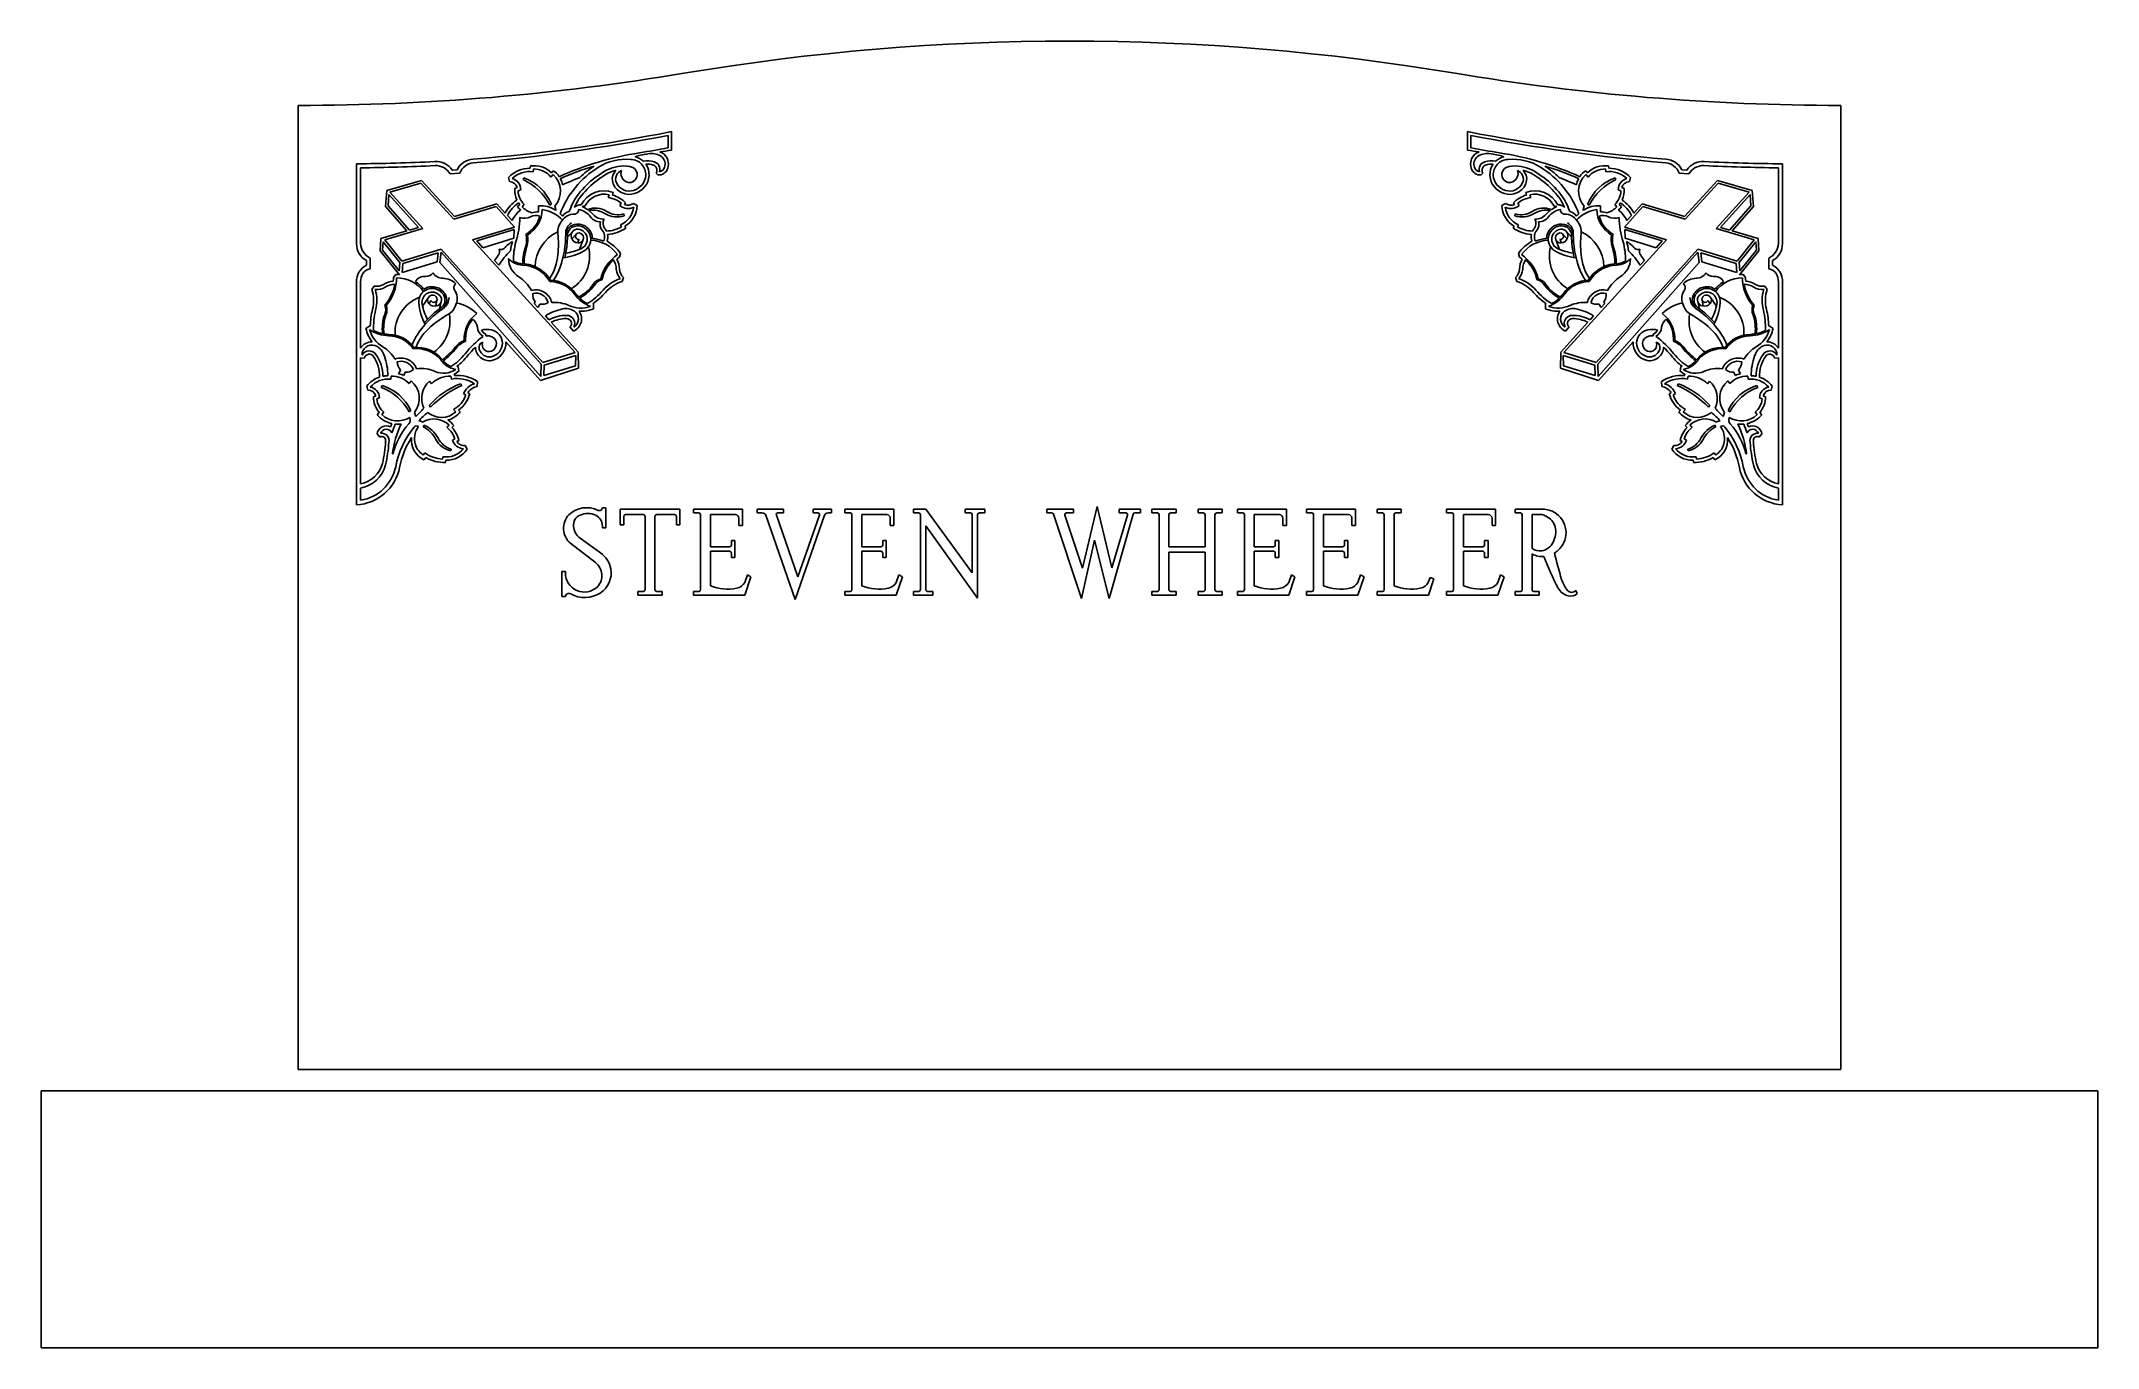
# Model space of a CAD drawing. Header units: metres. Extents: x -24 to 24, y -6.5 to 24.
import ezdxf

# ---------------------------------------------------------------- set-up
doc = ezdxf.new("R2010")
doc.units = ezdxf.units.M

msp = doc.modelspace()

# ---------------------------------------------------------------- linework, layer by layer
at = {"layer": 'MCD_Layer_0'}
for p, q in [((-18, 0), (-18, 22.5)), ((18, 0), (18, 22.5)), ((-9.369301, 21.511999), (-9.369301, 21.799898)), ((-9.291201, 21.8869), (-9.291201, 21.455799)), ((9.291201, 21.8869), (9.291201, 21.455799)), ((9.369301, 21.511999), (9.369301, 21.799898)), ((-16.636501, 19.276899), (-16.636501, 21.136499)), ((16.636501, 19.276899), (16.636501, 21.136499)), ((-16.542801, 21.043499), (-16.542801, 19.276899)), ((-15.932001, 20.515999), (-15.121302, 20.7486)), ((-15.858702, 20.4786), (-15.139301, 20.6849)), ((-15.139301, 20.6849), (-14.370901, 19.8414)), ((-15.121302, 20.7486), (-14.353201, 19.905399)), ((-14.230001, 20.9149), (-14.457502, 20.900999)), ((-14.405102, 20.9886), (-14.292801, 20.9956)), ((-13.066202, 20.721199), (-13.089001, 20.8179)), ((-12.753088, 20.76951), (-12.732653, 20.811598)), ((-12.586501, 21.0322), (-12.579401, 21.088699)), ((-12.510401, 21.0156), (-12.518902, 20.947899)), ((-12.051802, 20.885599), (-12.101601, 20.8272)), ((-12.090001, 20.928699), (-12.052502, 20.974699)), ((-9.608801, 20.878099), (-9.643301, 20.9198)), ((9.608801, 20.878099), (9.643301, 20.9198)), ((12.051802, 20.885599), (12.101601, 20.8272)), ((12.090001, 20.928699), (12.052502, 20.974699)), ((12.510401, 21.0156), (12.518902, 20.947899)), ((12.586501, 21.0322), (12.579401, 21.088699)), ((12.753088, 20.76951), (12.732653, 20.811598)), ((13.066202, 20.721199), (13.089001, 20.8179)), ((14.230001, 20.9149), (14.457502, 20.900999)), ((14.405102, 20.9886), (14.292801, 20.9956)), ((15.121302, 20.7486), (14.353201, 19.905399)), ((15.139301, 20.6849), (14.370901, 19.8414)), ((15.932001, 20.515999), (15.121302, 20.7486)), ((15.858702, 20.4786), (15.139301, 20.6849)), ((16.542801, 21.043499), (16.542801, 19.276899)), ((-15.967001, 20.1402), (-15.932001, 20.515999)), ((-15.884201, 20.423899), (-15.904202, 20.154299)), ((-15.193102, 19.6537), (-15.884201, 20.423899)), ((-15.092901, 19.625099), (-15.858702, 20.4786)), ((-14.353201, 19.905399), (-13.363401, 20.202099)), ((-13.363401, 20.202099), (-13.171501, 19.9876)), ((-12.944801, 20.5609), (-12.891301, 20.5812)), ((-12.882201, 20.1376), (-12.831401, 20.188099)), ((-12.808102, 20.529999), (-12.868701, 20.506899)), ((-12.859302, 20.226999), (-12.831401, 20.188099)), ((-12.724401, 20.185499), (-12.776701, 20.1334)), ((-12.092499, 20.196474), (-12.129311, 20.16744)), ((-10.742601, 20.414499), (-10.763001, 20.346899)), ((-10.646201, 20.466), (-10.664301, 20.406099)), ((-10.460501, 20.2155), (-10.493801, 20.161098)), ((-10.361301, 20.229399), (-10.3885, 20.1849)), ((-10.178601, 20.2132), (-10.088501, 20.1628)), ((10.178601, 20.2132), (10.088501, 20.1628)), ((10.361301, 20.229399), (10.3885, 20.1849)), ((10.460501, 20.2155), (10.493801, 20.161098)), ((10.646201, 20.466), (10.664301, 20.406099)), ((10.742601, 20.414499), (10.763001, 20.346899)), ((12.092499, 20.196474), (12.129311, 20.16744)), ((12.724401, 20.185499), (12.776701, 20.1334)), ((12.808102, 20.529999), (12.868701, 20.506899)), ((12.859302, 20.226999), (12.831401, 20.188099)), ((12.882201, 20.1376), (12.831401, 20.188099)), ((12.944801, 20.5609), (12.891301, 20.5812)), ((13.363401, 20.202099), (13.171501, 19.9876)), ((14.353201, 19.905399), (13.363401, 20.202099)), ((15.092901, 19.625099), (15.858702, 20.4786)), ((15.193102, 19.6537), (15.884201, 20.423899)), ((15.884201, 20.423899), (15.904202, 20.154299)), ((15.967001, 20.1402), (15.932001, 20.515999)), ((-15.463902, 19.5725), (-15.967001, 20.1402)), ((-15.904202, 20.1542), (-15.404602, 19.590399)), ((-14.370901, 19.8414), (-13.381601, 20.137999)), ((-13.381601, 20.137999), (-12.953801, 19.659899)), ((-13.117802, 19.931099), (-13.0086, 19.816099)), ((-12.395202, 20.017599), (-12.388701, 20.155298)), ((-10.478601, 19.7136), (-10.454401, 19.662699)), ((-10.394358, 19.924669), (-10.404657, 19.966867)), ((10.394358, 19.924669), (10.404657, 19.966867)), ((10.478601, 19.7136), (10.454401, 19.662699)), ((12.395202, 20.017599), (12.388701, 20.155298)), ((13.381601, 20.137999), (12.953801, 19.659899)), ((13.117802, 19.931099), (13.0086, 19.816099)), ((14.370901, 19.8414), (13.381601, 20.137999)), ((15.904202, 20.1542), (15.404602, 19.590399)), ((15.463902, 19.5725), (15.967001, 20.1402)), ((-16.090401, 19.105999), (-16.068501, 19.391399)), ((-16.068501, 19.391399), (-15.463902, 19.5725)), ((-16.017801, 19.3165), (-16.0326, 19.123899)), ((-15.626301, 18.8326), (-16.017801, 19.3165)), ((-15.979902, 19.359098), (-15.092901, 19.625099)), ((-15.580202, 18.865), (-15.979902, 19.359098)), ((-15.404602, 19.590399), (-15.193102, 19.6537)), ((-12.953801, 19.659899), (-13.935001, 19.3629)), ((-13.935001, 19.3629), (-11.535602, 16.729099)), ((-12.961202, 19.602699), (-13.834002, 19.3356)), ((-13.834002, 19.3356), (-13.689501, 19.176899)), ((-13.689501, 19.176899), (-12.966401, 19.398199)), ((-12.966401, 19.398199), (-12.961202, 19.602699)), ((-11.718233, 19.422014), (-11.599424, 19.554972)), ((-11.512718, 19.495218), (-11.614254, 19.388964)), ((-11.442646, 19.37295), (-11.482346, 19.290411)), ((-11.435865, 19.137171), (-11.351053, 19.366064)), ((-10.376402, 19.679199), (-10.354201, 19.632599)), ((10.376402, 19.679199), (10.354201, 19.632599)), ((11.435865, 19.137171), (11.351053, 19.366064)), ((11.442646, 19.37295), (11.482346, 19.290411)), ((11.512718, 19.495218), (11.614254, 19.388964)), ((13.935001, 19.3629), (11.535602, 16.729099)), ((11.718233, 19.422014), (11.599424, 19.554972)), ((12.953801, 19.659899), (13.935001, 19.3629)), ((12.966401, 19.398199), (12.961202, 19.602699)), ((12.961202, 19.602699), (13.834002, 19.3356)), ((13.689501, 19.176899), (12.966401, 19.398199)), ((13.834002, 19.3356), (13.689501, 19.176899)), ((15.979902, 19.359098), (15.092901, 19.625099)), ((15.404602, 19.590399), (15.193102, 19.6537)), ((16.068501, 19.391399), (15.463902, 19.5725)), ((15.580202, 18.865), (15.979902, 19.359098)), ((15.626301, 18.8326), (16.017801, 19.3165)), ((16.017801, 19.3165), (16.0326, 19.123899)), ((16.090401, 19.105999), (16.068501, 19.391399)), ((-16.408102, 18.767698), (-16.407101, 18.880299)), ((-16.322302, 18.937399), (-16.324501, 18.6868)), ((-15.637802, 18.5481), (-16.090401, 19.105999)), ((-16.0326, 19.123899), (-15.642801, 18.642)), ((-15.643101, 18.638899), (-15.626301, 18.8326)), ((-14.660702, 19.143299), (-15.580202, 18.865)), ((-14.756601, 18.8501), (-15.5755, 18.6033)), ((-15.5755, 18.6033), (-15.559702, 18.8076)), ((-15.559702, 18.8076), (-14.733101, 19.0569)), ((-14.733101, 19.0569), (-14.756601, 18.8501)), ((-14.667402, 19.070999), (-14.695702, 18.8328)), ((-14.695702, 18.8328), (-12.336302, 16.1707)), ((-12.333801, 16.4569), (-14.667402, 19.070999)), ((-12.289001, 16.499899), (-14.660702, 19.143299)), ((-13.318201, 18.7736), (-13.415501, 18.879299)), ((-13.3141, 19.1367), (-13.311401, 19.1451)), ((-10.475801, 19.045599), (-10.502301, 18.9604)), ((10.475801, 19.045599), (10.502301, 18.9604)), ((12.289001, 16.499899), (14.660702, 19.143299)), ((12.333801, 16.4569), (14.667402, 19.070999)), ((14.695702, 18.8328), (12.336302, 16.1707)), ((13.3141, 19.1367), (13.311401, 19.1451)), ((13.318201, 18.7736), (13.415501, 18.879299)), ((14.660702, 19.143299), (15.580202, 18.865)), ((14.667402, 19.070999), (14.695702, 18.8328)), ((15.559702, 18.8076), (14.733101, 19.0569)), ((14.733101, 19.0569), (14.756601, 18.8501)), ((14.756601, 18.8501), (15.5755, 18.6033)), ((15.5755, 18.6033), (15.559702, 18.8076)), ((15.643101, 18.638899), (15.626301, 18.8326)), ((15.637802, 18.5481), (16.090401, 19.105999)), ((16.0326, 19.123899), (15.642801, 18.642)), ((16.322302, 18.937399), (16.324501, 18.6868)), ((16.408102, 18.767698), (16.407101, 18.880299)), ((-16.636501, 13.1775), (-16.636501, 18.375898)), ((-16.542801, 18.3825), (-16.542801, 16.8349)), ((-16.283901, 18.206699), (-16.225201, 18.2824)), ((-15.778902, 18.4809), (-15.724401, 18.5515)), ((-10.408901, 18.480999), (-10.437302, 18.3895)), ((10.408901, 18.480999), (10.437302, 18.3895)), ((15.778902, 18.4809), (15.724401, 18.5515)), ((16.283901, 18.206699), (16.225201, 18.2824)), ((16.542801, 18.3825), (16.542801, 16.8349)), ((16.636501, 13.1775), (16.636501, 18.375898)), ((-15.098709, 17.817522), (-14.959856, 18.018286)), ((-14.901682, 17.947206), (-14.946522, 17.867346)), ((-14.761333, 17.959936), (-14.790133, 17.815821)), ((-14.703419, 17.749601), (-14.662651, 17.923185)), ((-12.492601, 17.875898), (-12.406502, 17.781099)), ((-11.110401, 17.864), (-11.107001, 17.7547)), ((11.110401, 17.864), (11.107001, 17.7547)), ((12.492601, 17.875898), (12.406502, 17.781099)), ((14.703419, 17.749601), (14.662651, 17.923185)), ((14.761333, 17.959936), (14.790133, 17.815821)), ((14.901682, 17.947206), (14.946522, 17.867346)), ((15.098709, 17.817522), (14.959856, 18.018286)), ((-16.419802, 17.294001), (-16.3283, 17.353899)), ((-12.231301, 17.5884), (-12.150102, 17.4979)), ((-12.097801, 17.439798), (-11.467001, 16.737299)), ((-11.577702, 17.232698), (-11.658701, 17.3277)), ((12.097801, 17.439798), (11.467001, 16.737299)), ((11.577702, 17.232698), (11.658701, 17.3277)), ((12.231301, 17.5884), (12.150102, 17.4979)), ((16.419802, 17.294001), (16.3283, 17.353899)), ((-13.619801, 17.120501), (-13.624502, 17.16)), ((-12.349502, 16.0812), (-13.157301, 16.9802)), ((12.349502, 16.0812), (13.157301, 16.9802)), ((13.619801, 17.120501), (13.624502, 17.16)), ((-16.453102, 16.5972), (-16.542801, 16.6057)), ((-16.542801, 16.6057), (-16.542801, 13.670198)), ((-14.266901, 16.407299), (-14.249701, 16.297699)), ((-11.455201, 16.3696), (-12.349502, 16.0812)), ((-12.336302, 16.1707), (-12.333801, 16.4569)), ((-11.535602, 16.729099), (-12.289001, 16.499899)), ((-12.266401, 16.1947), (-12.257401, 16.439798)), ((-11.526001, 16.419899), (-12.266401, 16.1947)), ((-12.257401, 16.439798), (-11.523901, 16.663)), ((-11.523901, 16.663), (-11.526001, 16.419899)), ((-11.464701, 16.734699), (-11.455201, 16.3696)), ((11.464701, 16.734699), (11.455201, 16.3696)), ((11.455201, 16.3696), (12.349502, 16.0812)), ((12.257401, 16.439798), (11.523901, 16.663)), ((11.523901, 16.663), (11.526001, 16.419899)), ((11.526001, 16.419899), (12.266401, 16.1947)), ((11.535602, 16.729099), (12.289001, 16.499899)), ((12.266401, 16.1947), (12.257401, 16.439798)), ((12.336302, 16.1707), (12.333801, 16.4569)), ((14.266901, 16.407299), (14.249701, 16.297699)), ((16.453102, 16.5972), (16.542801, 16.6057)), ((16.542801, 16.6057), (16.542801, 13.670198)), ((-16.372301, 15.853701), (-16.400101, 15.9492)), ((-16.062145, 15.918394), (-16.043941, 15.961496)), ((-15.909502, 16.189499), (-15.905401, 16.246199)), ((-15.837601, 16.108799), (-15.832701, 16.176899)), ((-15.414602, 16.010099), (-15.367901, 16.070999)), ((-14.936901, 16.0639), (-14.889702, 16.003901)), ((-14.440701, 16.181601), (-14.426302, 16.1127)), ((-14.3598, 16.2293), (-14.356001, 16.1919)), ((-14.21076, 16.002485), (-14.185583, 15.963526)), ((-13.817001, 16.056799), (-13.8211, 15.940599)), ((13.817001, 16.056799), (13.8211, 15.940599)), ((14.21076, 16.002485), (14.185583, 15.963526)), ((14.3598, 16.2293), (14.356001, 16.1919)), ((14.440701, 16.181601), (14.426302, 16.1127)), ((14.936901, 16.0639), (14.889702, 16.003901)), ((15.414602, 16.010099), (15.367901, 16.070999)), ((15.837601, 16.108799), (15.832701, 16.176899)), ((15.909502, 16.189499), (15.905401, 16.246199)), ((16.062145, 15.918394), (16.043941, 15.961496)), ((16.372301, 15.853701), (16.400101, 15.9492)), ((-16.242701, 15.7001), (-16.190302, 15.723099)), ((-16.1639, 15.650099), (-16.104601, 15.6763)), ((-15.372473, 15.38072), (-15.407713, 15.349798)), ((-14.915142, 15.458727), (-14.946035, 15.49383)), ((-14.374102, 15.4032), (-14.322701, 15.3463)), ((-14.256102, 15.387999), (-14.217501, 15.3454)), ((-14.140701, 15.778399), (-14.087801, 15.738899)), ((-14.039701, 15.7997), (-13.997002, 15.7679)), ((14.039701, 15.7997), (13.997002, 15.7679)), ((14.140701, 15.778399), (14.087801, 15.738899)), ((14.256102, 15.387999), (14.217501, 15.3454)), ((14.374102, 15.4032), (14.322701, 15.3463)), ((14.915142, 15.458727), (14.946035, 15.49383)), ((15.372473, 15.38072), (15.407713, 15.349798)), ((16.1639, 15.650099), (16.104601, 15.6763)), ((16.242701, 15.7001), (16.190302, 15.723099)), ((-16.158001, 15.2806), (-16.110001, 15.3337)), ((-16.052401, 15.2819), (-16.002901, 15.336699)), ((-15.064478, 15.036505), (-15.085472, 14.99951)), ((-14.476202, 15.0338), (-14.529402, 14.987299)), ((-14.367201, 15.0264), (-14.414301, 14.985199)), ((14.367201, 15.0264), (14.414301, 14.985199)), ((14.476202, 15.0338), (14.529402, 14.987299)), ((15.064478, 15.036505), (15.085472, 14.99951)), ((16.052401, 15.2819), (16.002901, 15.336699)), ((16.158001, 15.2806), (16.110001, 15.3337)), ((-16.096601, 14.7596), (-16.160301, 14.833899)), ((-14.440506, 14.433882), (-14.42688, 14.475126)), ((-14.342501, 14.7155), (-14.399502, 14.686998)), ((-14.251001, 14.6747), (-14.297602, 14.6514)), ((-14.104601, 14.564199), (-14.054901, 14.4737)), ((14.104601, 14.564199), (14.054901, 14.4737)), ((14.251001, 14.6747), (14.297602, 14.6514)), ((14.342501, 14.7155), (14.399502, 14.686998)), ((14.440506, 14.433882), (14.42688, 14.475126)), ((16.096601, 14.7596), (16.160301, 14.833899)), ((-15.801001, 14.3654), (-15.787701, 14.3654)), ((-15.046801, 14.3895), (-15.080601, 14.3379)), ((-15.024002, 14.282999), (-15.057802, 14.2236)), ((-14.6238, 14.2995), (-14.630201, 14.2435)), ((-14.555302, 14.216101), (-14.561201, 14.1649)), ((14.555302, 14.216101), (14.561201, 14.1649)), ((14.6238, 14.2995), (14.630201, 14.2435)), ((15.024002, 14.282999), (15.057802, 14.2236)), ((15.046801, 14.3895), (15.080601, 14.3379)), ((15.801001, 14.3654), (15.787701, 14.3654)), ((-16.542801, 13.2822), (-16.542801, 13.569099)), ((16.542801, 13.2822), (16.542801, 13.569099)), ((-10.901271, 13.110194), (-10.817271, 13.110194)), ((-10.817271, 13.110194), (-10.817271, 12.643794)), ((-10.487223, 12.708193), (-10.487223, 13.072194)), ((-10.487223, 13.072194), (-9.091224, 13.072194)), ((-9.091224, 13.072194), (-9.091224, 12.708193)), ((-8.777727, 12.988194), (-8.777727, 13.072194)), ((-8.777727, 13.072194), (-7.631727, 13.072194)), ((-8.651727, 12.988194), (-8.777727, 12.988194)), ((-7.631727, 13.072194), (-7.631727, 12.698194)), ((-7.287464, 12.988194), (-7.287464, 13.072194)), ((-7.287464, 13.072194), (-6.671464, 13.072194)), ((-7.169464, 12.988194), (-7.287464, 12.988194)), ((-6.671464, 12.988194), (-6.803464, 12.988194)), ((-6.671464, 13.072194), (-6.671464, 12.988194)), ((-5.985464, 12.988194), (-5.985464, 13.072194)), ((-5.985464, 13.072194), (-5.557464, 13.072194)), ((-5.875464, 12.988194), (-5.985464, 12.988194)), ((-5.557464, 12.988194), (-5.635464, 12.988194)), ((-5.557464, 13.072194), (-5.557464, 12.988194)), ((-5.243552, 12.988194), (-5.243552, 13.072194)), ((-5.243552, 13.072194), (-4.097552, 13.072194)), ((-5.117552, 12.988194), (-5.243552, 12.988194)), ((-4.097552, 13.072194), (-4.097552, 12.698194)), ((-3.644296, 12.988194), (-3.644296, 13.072194)), ((-3.644296, 13.072194), (-3.352296, 13.072194)), ((-3.518296, 12.988194), (-3.644296, 12.988194)), ((-3.352296, 13.072194), (-2.268295, 11.592194)), ((-2.436295, 12.988194), (-2.436295, 13.072194)), ((-2.436295, 13.072194), (-1.978296, 13.072194)), ((-2.310295, 12.988194), (-2.436295, 12.988194)), ((-1.978296, 12.988194), (-2.102296, 12.988194)), ((-1.978296, 13.072194), (-1.978296, 12.988194)), ((0.093457, 13.072194), (-0.532543, 13.072194)), ((-0.532543, 13.072194), (-0.532543, 12.988194)), ((-0.532543, 12.988194), (-0.416543, 12.988194)), ((-0.376543, 12.960194), (0.279457, 10.988194)), ((-0.068543, 12.988194), (0.093457, 12.988194)), ((0.093457, 12.988194), (0.093457, 13.072194)), ((0.645457, 13.134194), (0.301457, 11.698194)), ((0.987457, 11.708193), (0.645457, 13.134194)), ((1.655457, 13.072194), (1.155457, 13.072194)), ((1.155457, 13.072194), (1.155457, 12.988194)), ((1.155457, 12.988194), (1.311457, 12.988194)), ((1.523457, 12.988194), (1.655457, 12.988194)), ((1.655457, 12.988194), (1.655457, 13.072194)), ((1.925272, 12.988194), (1.925272, 13.072194)), ((1.925272, 13.072194), (2.487272, 13.072194)), ((2.051272, 12.988194), (1.925272, 12.988194)), ((2.487272, 12.988194), (2.363272, 12.988194)), ((2.487272, 13.072194), (2.487272, 12.988194)), ((2.999272, 12.988194), (2.999272, 13.072194)), ((2.999272, 13.072194), (3.561272, 13.072194)), ((3.123272, 12.988194), (2.999272, 12.988194)), ((3.561272, 12.988194), (3.435272, 12.988194)), ((3.561272, 13.072194), (3.561272, 12.988194)), ((3.917199, 12.988194), (3.917199, 13.072194)), ((3.917199, 13.072194), (5.063199, 13.072194)), ((4.043199, 12.988194), (3.917199, 12.988194)), ((5.063199, 13.072194), (5.063199, 12.698194)), ((5.530431, 12.988194), (5.530431, 13.072194)), ((5.530431, 13.072194), (6.676431, 13.072194)), ((5.656431, 12.988194), (5.530431, 12.988194)), ((6.676431, 13.072194), (6.676431, 12.698194)), ((7.177361, 12.988194), (7.177361, 13.072194)), ((7.177361, 13.072194), (7.739361, 13.072194)), ((7.303361, 12.988194), (7.177361, 12.988194)), ((7.739361, 12.988194), (7.615361, 12.988194)), ((7.739361, 13.072194), (7.739361, 12.988194)), ((8.799216, 12.988194), (8.799216, 13.072194)), ((8.799216, 13.072194), (9.945216, 13.072194)), ((8.925216, 12.988194), (8.799216, 12.988194)), ((9.945216, 13.072194), (9.945216, 12.698194)), ((10.398472, 12.988194), (10.398472, 13.072194)), ((10.398472, 13.072194), (11.086472, 13.072194)), ((10.524472, 12.988194), (10.398472, 12.988194)), ((-10.901271, 12.643794), (-10.901271, 12.685794)), ((-10.817271, 12.643794), (-10.901271, 12.643794)), ((-10.403223, 12.708193), (-10.487223, 12.708193)), ((-10.403223, 12.906193), (-10.403223, 12.708193)), ((-9.945223, 12.948193), (-10.363223, 12.948193)), ((-9.903223, 11.198193), (-9.903223, 12.906193)), ((-9.675224, 12.906193), (-9.675224, 11.198193)), ((-9.217223, 12.948193), (-9.633223, 12.948193)), ((-9.175224, 12.708193), (-9.175224, 12.906193)), ((-9.091224, 12.708193), (-9.175224, 12.708193)), ((-8.611727, 11.198194), (-8.611727, 12.948194)), ((-7.797727, 12.948194), (-8.381727, 12.948194)), ((-8.381727, 12.948194), (-8.381727, 12.198194)), ((-7.715728, 12.698194), (-7.715728, 12.864193)), ((-7.631727, 12.698194), (-7.715728, 12.698194)), ((-6.401464, 10.968194), (-7.089464, 12.934194)), ((-6.841464, 12.934194), (-6.339464, 11.496194)), ((-5.715464, 12.932194), (-6.401464, 10.968194)), ((-6.339464, 11.496194), (-5.837464, 12.934194)), ((-5.077552, 11.198194), (-5.077552, 12.948194)), ((-4.263552, 12.948194), (-4.847552, 12.948194)), ((-4.847552, 12.948194), (-4.847552, 12.198194)), ((-4.181552, 12.698194), (-4.181552, 12.864193)), ((-4.097552, 12.698194), (-4.181552, 12.698194)), ((-3.478296, 11.198194), (-3.478296, 12.948194)), ((-2.144296, 10.998194), (-3.352296, 12.686194)), ((-3.352296, 12.686194), (-3.352296, 11.198194)), ((-2.268295, 11.592194), (-2.268295, 12.948194)), ((-2.144296, 12.948194), (-2.144296, 10.998194)), ((0.301457, 11.698194), (-0.108543, 12.934194)), ((0.925457, 10.988194), (1.483457, 12.958194)), ((1.351457, 12.936193), (0.987457, 11.708193)), ((2.091272, 11.198194), (2.091272, 12.948194)), ((2.321272, 12.948194), (2.321272, 12.198194)), ((3.165272, 12.198194), (3.165272, 12.948194)), ((3.393272, 12.948194), (3.393272, 11.198194)), ((4.083199, 11.198194), (4.083199, 12.948194)), ((4.897199, 12.948194), (4.313199, 12.948194)), ((4.313199, 12.948194), (4.313199, 12.198194)), ((4.979199, 12.698194), (4.979199, 12.864193)), ((5.063199, 12.698194), (4.979199, 12.698194)), ((5.696431, 11.198194), (5.696431, 12.948194)), ((6.510431, 12.948194), (5.926431, 12.948194)), ((5.926431, 12.948194), (5.926431, 12.198194)), ((6.592431, 12.698194), (6.592431, 12.864193)), ((6.676431, 12.698194), (6.592431, 12.698194)), ((7.343361, 11.198194), (7.343361, 12.948194)), ((7.573361, 12.948194), (7.573361, 11.290194)), ((8.965216, 11.198194), (8.965216, 12.948194)), ((9.779216, 12.948194), (9.195216, 12.948194)), ((9.195216, 12.948194), (9.195216, 12.198194)), ((9.861216, 12.698194), (9.861216, 12.864193)), ((9.945216, 12.698194), (9.861216, 12.698194)), ((10.564472, 11.198194), (10.564472, 12.948194)), ((11.024472, 12.948194), (10.794472, 12.948194)), ((10.794472, 12.948194), (10.794472, 12.156194)), ((-11.063671, 11.828794), (-11.637471, 12.273394)), ((-11.418471, 12.396593), (-10.946072, 12.056794)), ((-8.381727, 12.198194), (-7.933727, 12.198194)), ((-7.933727, 12.092194), (-8.381727, 12.092194)), ((-8.381727, 12.092194), (-8.381727, 11.290194)), ((-7.891727, 12.238194), (-7.891727, 12.342194)), ((-7.891727, 12.342194), (-7.809727, 12.342194)), ((-7.891727, 11.948194), (-7.891727, 12.052194)), ((-7.809727, 12.342194), (-7.809727, 11.948194)), ((-4.847552, 12.198194), (-4.399552, 12.198194)), ((-4.399552, 12.092194), (-4.847552, 12.092194)), ((-4.847552, 12.092194), (-4.847552, 11.290194)), ((-4.357552, 12.238194), (-4.357552, 12.342194)), ((-4.357552, 12.342194), (-4.275552, 12.342194)), ((-4.357552, 11.948194), (-4.357552, 12.052194)), ((-4.275552, 12.342194), (-4.275552, 11.948194)), ((0.279457, 10.988194), (0.581457, 12.354194)), ((0.581457, 12.354194), (0.925457, 10.988194)), ((2.321272, 12.198194), (3.165272, 12.198194)), ((3.165272, 12.072194), (2.321272, 12.072194)), ((2.321272, 12.072194), (2.321272, 11.198194)), ((3.165272, 11.198194), (3.165272, 12.072194)), ((4.313199, 12.198194), (4.761199, 12.198194)), ((4.761199, 12.092194), (4.313199, 12.092194)), ((4.313199, 12.092194), (4.313199, 11.290194)), ((4.803199, 12.238194), (4.803199, 12.342194)), ((4.803199, 12.342194), (4.885199, 12.342194)), ((4.803199, 11.948194), (4.803199, 12.052194)), ((4.885199, 12.342194), (4.885199, 11.948194)), ((5.926431, 12.198194), (6.374431, 12.198194)), ((6.374431, 12.092194), (5.926431, 12.092194)), ((5.926431, 12.092194), (5.926431, 11.290194)), ((6.416431, 12.238194), (6.416431, 12.342194)), ((6.416431, 12.342194), (6.498431, 12.342194)), ((6.416431, 11.948194), (6.416431, 12.052194)), ((6.498431, 12.342194), (6.498431, 11.948194)), ((9.195216, 12.198194), (9.643216, 12.198194)), ((9.643216, 12.092194), (9.195216, 12.092194)), ((9.195216, 12.092194), (9.195216, 11.290194)), ((9.685216, 12.238194), (9.685216, 12.342194)), ((9.685216, 12.342194), (9.767216, 12.342194)), ((9.685216, 11.948194), (9.685216, 12.052194)), ((9.767216, 12.342194), (9.767216, 11.948194)), ((10.794472, 12.030194), (10.794472, 11.198194)), ((-11.849272, 11.618194), (-11.765271, 11.618194)), ((-11.849272, 11.036194), (-11.849272, 11.618194)), ((-11.765271, 11.618194), (-11.765271, 11.588194)), ((-7.809727, 11.948194), (-7.891727, 11.948194)), ((-7.579727, 11.364194), (-7.517727, 11.540194)), ((-7.517727, 11.540194), (-7.433727, 11.500194)), ((-4.275552, 11.948194), (-4.357552, 11.948194)), ((-4.045552, 11.364194), (-3.983552, 11.540194)), ((-3.983552, 11.540194), (-3.899552, 11.500194)), ((4.885199, 11.948194), (4.803199, 11.948194)), ((5.115199, 11.364194), (5.177199, 11.540194)), ((5.177199, 11.540194), (5.261199, 11.500194)), ((6.498431, 11.948194), (6.416431, 11.948194)), ((6.728431, 11.364194), (6.790431, 11.540194)), ((6.790431, 11.540194), (6.874431, 11.500194)), ((9.767216, 11.948194), (9.685216, 11.948194)), ((9.997216, 11.364194), (10.059216, 11.540194)), ((10.059216, 11.540194), (10.143216, 11.500194)), ((-10.071223, 11.072194), (-10.071223, 11.156193)), ((-10.071223, 11.156193), (-9.945223, 11.156193)), ((-9.507223, 11.072194), (-10.071223, 11.072194)), ((-9.633223, 11.156193), (-9.507223, 11.156193)), ((-9.507223, 11.156193), (-9.507223, 11.072194)), ((-8.777727, 11.072194), (-8.777727, 11.156194)), ((-8.777727, 11.156194), (-8.651727, 11.156194)), ((-7.579727, 11.072194), (-8.777727, 11.072194)), ((-7.433727, 11.500194), (-7.579727, 11.072194)), ((-5.243552, 11.072194), (-5.243552, 11.156194)), ((-5.243552, 11.156194), (-5.117552, 11.156194)), ((-4.045552, 11.072194), (-5.243552, 11.072194)), ((-3.899552, 11.500194), (-4.045552, 11.072194)), ((-3.644296, 11.072194), (-3.644296, 11.156194)), ((-3.644296, 11.156194), (-3.518296, 11.156194)), ((-3.186296, 11.072194), (-3.644296, 11.072194)), ((-3.310296, 11.156194), (-3.186296, 11.156194)), ((-3.186296, 11.156194), (-3.186296, 11.072194)), ((1.925272, 11.072194), (1.925272, 11.156194)), ((1.925272, 11.156194), (2.051272, 11.156194)), ((2.487272, 11.072194), (1.925272, 11.072194)), ((2.363272, 11.156194), (2.487272, 11.156194)), ((2.487272, 11.156194), (2.487272, 11.072194)), ((2.999272, 11.072194), (2.999272, 11.156194)), ((2.999272, 11.156194), (3.123272, 11.156194)), ((3.561272, 11.072194), (2.999272, 11.072194)), ((3.435272, 11.156194), (3.561272, 11.156194)), ((3.561272, 11.156194), (3.561272, 11.072194)), ((3.917199, 11.072194), (3.917199, 11.156194)), ((3.917199, 11.156194), (4.043199, 11.156194)), ((5.115199, 11.072194), (3.917199, 11.072194)), ((5.261199, 11.500194), (5.115199, 11.072194)), ((5.530431, 11.072194), (5.530431, 11.156194)), ((5.530431, 11.156194), (5.656431, 11.156194)), ((6.728431, 11.072194), (5.530431, 11.072194)), ((6.874431, 11.500194), (6.728431, 11.072194)), ((7.177361, 11.072194), (7.177361, 11.156194)), ((7.177361, 11.156194), (7.303361, 11.156194)), ((8.375361, 11.072194), (7.177361, 11.072194)), ((8.372961, 11.367194), (8.415361, 11.480194)), ((8.503361, 11.446194), (8.375361, 11.072194)), ((8.415361, 11.480194), (8.503361, 11.446194)), ((8.799216, 11.072194), (8.799216, 11.156194)), ((8.799216, 11.156194), (8.925216, 11.156194)), ((9.997216, 11.072194), (8.799216, 11.072194)), ((10.143216, 11.500194), (9.997216, 11.072194)), ((10.398472, 11.072194), (10.398472, 11.156194)), ((10.398472, 11.156194), (10.524472, 11.156194)), ((10.960472, 11.072194), (10.398472, 11.072194)), ((10.836472, 11.156194), (10.960472, 11.156194)), ((10.960472, 11.156194), (10.960472, 11.072194)), ((11.818472, 11.176194), (11.850472, 11.104194)), ((-11.765271, 11.036194), (-11.849272, 11.036194)), ((-18, 0), (18, 0)), ((-24, -6.5), (-24, -0.5)), ((-24, -0.5), (24, -0.5)), ((24, -6.5), (24, -0.5)), ((-24, -6.5), (24, -6.5))]:
    msp.add_line(p, q, dxfattribs=at)
for centre, radius, start, end in [((0, -30.375), 54.375, 80.472717, 99.527283), ((-18, 76.875), 54.375, 270, 279.527283), ((18, 76.875), 54.375, 260.472717, 270), ((-18.008609, 66.7019), 45.725566, 275.135686, 280.890827), ((-17.268236, 62.314607), 41.207191, 274.669697, 281.161992), ((17.268236, 62.314607), 41.207191, 258.838008, 265.330303), ((18.008609, 66.7019), 45.725566, 259.109173, 264.864314), ((-16.9658, 64.073284), 42.938047, 270.439415, 272.875464), ((-14.775151, 20.751148), 0.439681, 32.687395, 94.781663), ((-13.899273, 20.808834), 0.435598, 91.871893, 154.611324), ((-13.875054, 20.78362), 0.378447, 96.135156, 159.702661), ((-8.928688, 14.245897), 7.231899, 98.782651, 114.366805), ((-10.347639, 20.041923), 1.201824, 84.746695, 122.529485), ((-10.246118, 20.881745), 0.357056, 357.504746, 88.633221), ((-10.245794, 20.882965), 0.43392, 46.171008, 75.46624), ((-9.611189, 19.614245), 1.76869, 95.952236, 107.291465), ((-12.895641, 39.266858), 18.10166, 279.099409, 281.233482), ((-9.845811, 20.674004), 0.531392, 73.34391, 100.790847), ((-10.246565, 20.881671), 0.435572, 357.516722, 34.056973), ((-9.84659, 20.667524), 0.459741, 73.485062, 94.880193), ((-9.756398, 20.946881), 0.428226, 55.524744, 95.118279), ((-9.739023, 21.011841), 0.177205, 340.674984, 75.114273), ((-10.651718, 29.293181), 7.954594, 277.890548, 279.848024), ((-9.732428, 20.997237), 0.451046, 53.114419, 67.483764), ((-9.66772, 21.12945), 0.229526, 342.596892, 47.954182), ((-9.667658, 21.129548), 0.307585, 342.567242, 47.96431), ((10.651718, 29.293181), 7.954594, 260.151976, 262.109452), ((9.667658, 21.129548), 0.307585, 132.03569, 197.432758), ((12.895641, 39.266858), 18.10166, 258.766518, 260.900591), ((9.66772, 21.12945), 0.229526, 132.045818, 197.403108), ((9.732428, 20.997237), 0.451046, 112.516236, 126.885581), ((9.756398, 20.946881), 0.428226, 84.881721, 124.475256), ((9.739023, 21.011841), 0.177205, 104.885727, 199.325016), ((9.845811, 20.674004), 0.531392, 79.209153, 106.65609), ((9.84659, 20.667524), 0.459741, 85.119807, 106.514938), ((9.611189, 19.614245), 1.76869, 72.708535, 84.047764), ((10.246565, 20.881671), 0.435572, 145.943027, 182.483278), ((10.246118, 20.881745), 0.357056, 91.366779, 182.495254), ((10.245794, 20.882965), 0.43392, 104.53376, 133.828992), ((8.928688, 14.245897), 7.231899, 65.633195, 81.217349), ((10.347639, 20.041923), 1.201824, 57.470515, 95.253305), ((13.899273, 20.808834), 0.435598, 25.388676, 88.128107), ((13.875054, 20.78362), 0.378447, 20.297339, 83.864844), ((14.775151, 20.751148), 0.439681, 85.218337, 147.312605), ((16.9658, 64.073284), 42.938047, 267.124536, 269.560585), ((-16.971891, 64.359834), 43.31846, 270.567551, 272.864484), ((-14.793914, 20.707763), 0.38796, 29.873167, 91.947792), ((-12.609076, 20.388843), 0.643753, 87.990381, 138.203044), ((-13.071252, 20.535639), 0.185629, 14.207886, 88.44111), ((-12.60932, 20.389488), 0.565684, 80.802492, 134.783066), ((-13.071209, 20.535585), 0.263166, 358.783674, 76.057899), ((-13.293112, 19.585847), 1.301032, 26.552946, 65.476051), ((-13.120227, 19.767589), 1.113628, 22.651429, 69.633214), ((-12.506359, 20.483641), 0.609451, 46.908278, 96.883408), ((-12.506062, 20.487296), 0.528322, 40.043187, 90.470493), ((-12.168208, 20.719708), 0.280015, 23.999697, 65.59302), ((-12.405291, 20.494779), 0.526968, 318.354843, 47.871259), ((-9.312798, 15.108159), 6.235561, 106.623742, 114.39965), ((-12.093517, 20.623069), 0.262215, 4.183594, 38.638812), ((-9.874855, 19.225471), 2.1448, 121.449593, 159.727886), ((-9.640535, 16.122309), 5.023139, 110.859977, 115.866399), ((-9.933772, 19.293785), 2.134022, 123.021076, 134.487717), ((-10.064379, 19.444515), 1.699732, 121.845137, 139.897919), ((-10.068682, 19.44948), 1.615101, 121.809694, 139.932702), ((-10.375856, 20.128908), 0.958882, 95.730613, 127.621685), ((-10.375951, 20.129356), 0.880323, 103.764069, 127.634896), ((-10.380131, 20.77857), 0.290692, 134.922089, 203.555419), ((-10.273381, 20.831649), 0.409714, 204.568349, 287.73131), ((-10.380282, 20.778717), 0.212338, 110.660365, 203.572842), ((-10.273255, 20.831761), 0.331698, 204.577391, 287.719353), ((-10.395401, 20.512969), 0.5751, 68.92496, 97.614053), ((-10.257313, 20.906349), 0.210257, 160.249467, 244.930903), ((-10.271515, 20.886705), 0.186502, 246.326071, 317.413868), ((-10.279288, 20.882868), 0.1898, 319.855449, 61.457799), ((-10.282519, 20.894187), 0.394114, 286.23993, 355.92781), ((-10.282415, 20.8941), 0.472105, 286.225382, 355.930827), ((-9.759194, 20.983363), 0.13218, 331.256805, 78.304966), ((-9.586944, 21.096665), 0.220844, 264.606804, 344.43326), ((-9.591721, 21.100205), 0.148349, 277.716376, 344.59618), ((9.586944, 21.096665), 0.220844, 195.56674, 275.393196), ((9.591721, 21.100205), 0.148349, 195.40382, 262.283624), ((9.759194, 20.983363), 0.13218, 101.695034, 208.743195), ((10.282415, 20.8941), 0.472105, 184.069173, 253.774618), ((10.282519, 20.894187), 0.394114, 184.07219, 253.76007), ((10.279288, 20.882868), 0.1898, 118.542201, 220.144551), ((10.271515, 20.886705), 0.186502, 222.586132, 293.673929), ((10.273381, 20.831649), 0.409714, 252.26869, 335.431651), ((10.273255, 20.831761), 0.331698, 252.280647, 335.422609), ((10.395401, 20.512969), 0.5751, 82.385947, 111.07504), ((10.257313, 20.906349), 0.210257, 295.069097, 19.750533), ((10.380282, 20.778717), 0.212338, 336.427158, 69.339635), ((10.375856, 20.128908), 0.958882, 52.378315, 84.269387), ((10.375951, 20.129356), 0.880323, 52.365104, 76.235931), ((10.380131, 20.77857), 0.290692, 336.444581, 45.077911), ((10.068682, 19.44948), 1.615101, 40.067298, 58.190306), ((10.064379, 19.444515), 1.699732, 40.102081, 58.154863), ((9.874855, 19.225471), 2.1448, 20.272114, 58.550407), ((9.312798, 15.108159), 6.235561, 65.60035, 73.376258), ((9.933772, 19.293785), 2.134022, 45.512283, 56.978924), ((9.640535, 16.122309), 5.023139, 64.133601, 69.140023), ((12.093517, 20.623069), 0.262215, 141.361188, 175.816406), ((12.405291, 20.494779), 0.526968, 132.128741, 221.645157), ((12.168208, 20.719708), 0.280015, 114.40698, 156.000303), ((12.506359, 20.483641), 0.609451, 83.116592, 133.091722), ((13.120227, 19.767589), 1.113628, 110.366786, 157.348571), ((12.506062, 20.487296), 0.528322, 89.529507, 139.956813), ((13.293112, 19.585847), 1.301032, 114.523949, 153.447054), ((12.60932, 20.389488), 0.565684, 45.216934, 99.197508), ((12.609076, 20.388843), 0.643753, 41.796956, 92.009619), ((13.071209, 20.535585), 0.263166, 103.942101, 181.216326), ((13.071252, 20.535639), 0.185629, 91.55889, 165.792114), ((14.793914, 20.707763), 0.38796, 88.052208, 150.126833), ((16.971891, 64.359834), 43.31846, 267.135516, 269.432449), ((-12.41706, 19.578761), 0.858097, 123.863163, 151.546292), ((-12.331013, 19.50462), 0.894941, 126.178645, 151.540087), ((-12.409489, 20.520021), 0.536871, 175.633165, 205.215682), ((-12.410835, 20.519375), 0.458036, 181.560831, 226.796673), ((-10.441413, 19.63837), 1.28994, 135.692822, 162.805439), ((-11.41095, 19.972363), 0.206215, 86.093676, 134.001007), ((-10.495547, 19.67241), 1.149657, 134.734446, 157.049701), ((-10.860426, 19.901916), 0.603393, 69.204511, 152.760121), ((-10.856538, 19.915797), 0.511552, 77.130778, 152.99205), ((-10.83813, 19.760041), 0.591648, 50.337257, 82.704772), ((-10.83869, 19.758927), 0.670256, 44.581889, 74.919096), ((-10.307044, 20.373246), 0.282639, 228.642057, 299.189515), ((-10.307054, 20.373376), 0.205321, 246.629386, 308.727657), ((-10.684157, 20.189912), 0.596273, 301.073107, 357.393858), ((10.684157, 20.189912), 0.596273, 182.606142, 238.926893), ((10.307044, 20.373246), 0.282639, 240.810485, 311.357943), ((10.307054, 20.373376), 0.205321, 231.272343, 293.370614), ((10.83869, 19.758927), 0.670256, 105.080904, 135.418111), ((10.83813, 19.760041), 0.591648, 97.295228, 129.662743), ((10.860426, 19.901916), 0.603393, 27.239879, 110.795489), ((10.856538, 19.915797), 0.511552, 27.00795, 102.869222), ((10.495547, 19.67241), 1.149657, 22.950299, 45.265554), ((10.441413, 19.63837), 1.28994, 17.194561, 44.307178), ((11.41095, 19.972363), 0.206215, 45.998993, 93.906324), ((12.410835, 20.519375), 0.458036, 313.203327, 358.439169), ((12.331013, 19.50462), 0.894941, 28.459913, 53.821355), ((12.41706, 19.578761), 0.858097, 28.453708, 56.136837), ((12.409489, 20.520021), 0.536871, 334.784318, 4.366835), ((-12.428894, 19.544591), 0.640138, 126.615757, 154.903692), ((-15.096463, 19.954798), 2.270772, 343.553538, 358.291548), ((-12.401929, 20.4993), 0.601239, 216.983919, 227.16545), ((-12.715483, 20.153986), 0.289134, 247.377419, 298.504313), ((-12.386134, 20.513249), 0.544819, 224.203012, 252.727389), ((-13.040697, 20.099105), 0.705008, 299.942951, 344.971784), ((-13.039777, 20.098583), 0.735034, 301.758207, 357.974155), ((-12.449179, 19.649606), 0.281272, 71.472366, 117.143565), ((-12.39374, 19.522284), 0.495317, 90.169064, 108.133781), ((-12.333801, 19.552056), 0.605735, 55.808544, 95.200139), ((-12.456101, 19.210731), 0.874979, 44.544765, 80.069076), ((-12.303003, 20.016872), 0.318257, 5.66711, 23.661654), ((-11.545215, 19.548362), 0.395994, 138.588246, 186.053886), ((-12.25166, 19.556718), 0.550244, 40.668039, 48.464329), ((-11.562823, 19.630452), 0.332261, 89.496165, 147.229033), ((-11.61087, 19.74732), 0.279532, 102.989495, 143.063669), ((-11.453688, 19.507345), 0.304683, 124.28107, 181.908209), ((-11.489606, 19.460667), 0.268653, 91.705246, 178.819875), ((-11.489663, 19.4607), 0.227787, 91.594463, 178.817929), ((-11.559148, 20.065524), 0.102827, 269.580208, 3.38773), ((-11.483543, 19.376704), 0.352777, 2.094842, 92.283783), ((-11.483302, 19.377029), 0.311628, 300.273677, 92.335557), ((-11.542488, 19.625283), 0.454525, 36.602752, 79.095033), ((-11.58102, 19.58541), 0.588565, 55.352008, 69.666338), ((-11.314606, 19.965607), 0.182507, 89.276462, 109.82425), ((-11.069319, 19.605924), 0.496324, 57.296461, 110.884639), ((-11.144771, 19.46089), 0.596895, 58.360883, 97.52526), ((-11.592235, 19.569251), 0.608303, 39.015922, 52.615978), ((-10.948807, 20.066074), 0.284904, 216.576999, 270.80553), ((-10.85309, 20.216221), 0.375147, 224.731073, 269.341639), ((-10.753589, 19.717002), 0.201701, 161.44121, 218.152407), ((-10.708838, 19.743887), 0.177542, 146.801382, 218.074565), ((-10.561827, 20.450969), 0.552302, 240.754099, 287.651145), ((-10.539564, 20.43784), 0.489913, 237.934106, 285.98398), ((-10.684355, 20.190151), 0.519071, 293.352524, 352.956311), ((10.684355, 20.190151), 0.519071, 187.043689, 246.647476), ((10.561827, 20.450969), 0.552302, 252.348855, 299.245901), ((10.539564, 20.43784), 0.489913, 254.01602, 302.065894), ((11.069319, 19.605924), 0.496324, 69.115361, 122.703539), ((11.144771, 19.46089), 0.596895, 82.47474, 121.639117), ((10.708838, 19.743887), 0.177542, 321.925435, 33.198618), ((10.85309, 20.216221), 0.375147, 270.658361, 315.268927), ((10.753589, 19.717002), 0.201701, 321.847593, 18.55879), ((10.948807, 20.066074), 0.284904, 269.19447, 323.423001), ((11.592235, 19.569251), 0.608303, 127.384022, 140.984078), ((11.483543, 19.376704), 0.352777, 87.716217, 177.905158), ((11.483302, 19.377029), 0.311628, 87.664443, 239.726323), ((11.542488, 19.625283), 0.454525, 100.904967, 143.397248), ((11.58102, 19.58541), 0.588565, 110.333662, 124.647992), ((11.314606, 19.965607), 0.182507, 70.17575, 90.723538), ((11.559148, 20.065524), 0.102827, 176.61227, 270.419792), ((11.489663, 19.4607), 0.227787, 1.182071, 88.405537), ((11.489606, 19.460667), 0.268653, 1.180125, 88.294754), ((11.562823, 19.630452), 0.332261, 32.770967, 90.503835), ((11.453688, 19.507345), 0.304683, 358.091791, 55.71893), ((11.61087, 19.74732), 0.279532, 36.936331, 77.010505), ((12.456101, 19.210731), 0.874979, 99.930924, 135.455235), ((12.25166, 19.556718), 0.550244, 131.535671, 139.331961), ((11.545215, 19.548362), 0.395994, 353.946114, 41.411754), ((12.303003, 20.016872), 0.318257, 156.338346, 174.33289), ((12.333801, 19.552056), 0.605735, 84.799861, 124.191456), ((13.039777, 20.098583), 0.735034, 182.025845, 238.241793), ((12.449179, 19.649606), 0.281272, 62.856435, 108.527634), ((13.040697, 20.099105), 0.705008, 195.028216, 240.057049), ((12.39374, 19.522284), 0.495317, 71.866219, 89.830936), ((12.386134, 20.513249), 0.544819, 287.272611, 315.796988), ((12.715483, 20.153986), 0.289134, 241.495687, 292.622581), ((12.401929, 20.4993), 0.601239, 312.83455, 323.016081), ((12.428894, 19.544591), 0.640138, 25.096308, 53.384243), ((15.096463, 19.954798), 2.270772, 181.708452, 196.446462), ((-16.219521, 19.253443), 0.417639, 176.780302, 243.311342), ((-16.150417, 19.29039), 0.392615, 181.969096, 244.036812), ((-12.51713, 18.558547), 0.906299, 122.134741, 138.489855), ((-12.40057, 19.083016), 0.646065, 157.907742, 178.156452), ((-11.593502, 18.920099), 1.381808, 163.52832, 182.189823), ((-11.421123, 18.794316), 1.338187, 161.546486, 179.795219), ((-11.41548, 18.793854), 1.312728, 161.600755, 179.81468), ((-13.142162, 19.355896), 0.472272, 343.010451, 16.268687), ((-13.141033, 19.355854), 0.502132, 342.899009, 13.561767), ((-11.566205, 18.723238), 0.903717, 114.520538, 179.189979), ((-14.398083, 19.265677), 2.470856, 354.263344, 5.595545), ((-14.065625, 19.483705), 2.307462, 340.853699, 0.335095), ((-14.059929, 19.483508), 2.342597, 346.727788, 359.55708), ((-11.484328, 19.462731), 0.147656, 83.500992, 202.772594), ((-11.461112, 19.456302), 0.16724, 197.656326, 266.040649), ((-11.456683, 19.446136), 0.074521, 109.146666, 280.857289), ((-11.447022, 19.418516), 0.103782, 19.717929, 109.184148), ((-11.464973, 19.412074), 0.122854, 266.412479, 19.721648), ((-11.494811, 19.371911), 0.239079, 294.150533, 83.468245), ((-11.197851, 18.552713), 0.798683, 35.754994, 88.195454), ((-11.19871, 18.550709), 0.841618, 67.45319, 85.385569), ((-11.077432, 19.435099), 0.228133, 332.000603, 43.591403), ((-6.798793, 22.239935), 4.815574, 212.756119, 213.739196), ((-10.838548, 20.365174), 0.80065, 272.523191, 298.671986), ((-11.077942, 19.434984), 0.304094, 339.341292, 10.250681), ((-11.201429, 18.548493), 0.879573, 34.413917, 62.361477), ((-10.8393, 20.367989), 0.880976, 273.944191, 303.410729), ((10.8393, 20.367989), 0.880976, 236.589271, 266.055809), ((10.838548, 20.365174), 0.80065, 241.328014, 267.476809), ((11.201429, 18.548493), 0.879573, 117.638523, 145.586083), ((11.197851, 18.552713), 0.798683, 91.804546, 144.245006), ((11.077942, 19.434984), 0.304094, 169.749319, 200.658708), ((6.798793, 22.239935), 4.815574, 326.260804, 327.243881), ((11.077432, 19.435099), 0.228133, 136.408597, 207.999397), ((11.19871, 18.550709), 0.841618, 94.614431, 112.54681), ((11.494811, 19.371911), 0.239079, 96.531755, 245.849467), ((11.464973, 19.412074), 0.122854, 160.278352, 273.587521), ((11.447022, 19.418516), 0.103782, 70.815852, 160.282071), ((11.456683, 19.446136), 0.074521, 259.142711, 70.853334), ((11.484328, 19.462731), 0.147656, 337.227406, 96.499008), ((11.461112, 19.456302), 0.16724, 273.959351, 342.343674), ((14.059929, 19.483508), 2.342597, 180.44292, 193.272212), ((14.065625, 19.483705), 2.307462, 179.664905, 199.146301), ((14.398083, 19.265677), 2.470856, 174.404455, 185.736656), ((11.566205, 18.723238), 0.903717, 0.810021, 65.479462), ((13.141033, 19.355854), 0.502132, 166.438233, 197.100991), ((11.41548, 18.793854), 1.312728, 0.18532, 18.399245), ((13.142162, 19.355896), 0.472272, 163.731313, 196.989549), ((11.421123, 18.794316), 1.338187, 0.204781, 18.453514), ((11.593502, 18.920099), 1.381808, 357.810177, 16.47168), ((12.51713, 18.558547), 0.906299, 41.510145, 57.865259), ((12.40057, 19.083016), 0.646065, 1.843548, 22.092258), ((16.150417, 19.29039), 0.392615, 295.963188, 358.030904), ((16.219521, 19.253443), 0.417639, 296.688658, 3.219698), ((-16.238727, 18.406489), 0.398948, 115.122352, 184.39766), ((-14.206156, 19.501865), 1.006342, 321.78293, 330.439871), ((-13.420087, 19.083469), 0.118603, 318.834584, 26.667753), ((-11.896373, 17.879856), 1.679396, 133.214125, 147.847034), ((-13.263986, 19.237298), 0.103676, 242.784377, 311.122992), ((-12.727384, 19.273389), 0.506343, 223.757521, 272.137116), ((-12.593359, 18.927774), 0.499763, 180.524595, 238.578468), ((-12.72543, 19.278866), 0.480961, 238.838867, 265.961617), ((-13.209838, 64.392206), 45.59665, 270.605226, 270.628599), ((-12.782774, 18.02434), 0.777411, 30.422479, 84.599101), ((-12.784607, 18.022074), 0.7492, 29.166771, 84.169752), ((-13.163231, 19.125283), 1.228262, 326.865074, 355.021871), ((-13.312834, 19.23941), 1.516275, 326.991503, 340.244577), ((-11.953704, 20.147586), 1.214376, 276.15024, 301.113099), ((-11.899968, 20.277393), 1.231072, 276.672393, 294.114714), ((-12.090463, 18.98094), 0.890078, 301.51137, 14.179416), ((-9.990476, 18.219548), 0.97596, 124.959786, 166.184656), ((-9.992271, 18.220136), 0.943163, 133.911764, 167.311689), ((-11.020218, 18.659264), 0.444409, 2.080821, 32.737935), ((-11.02114, 18.658704), 0.52101, 2.166505, 29.101267), ((-9.997878, 18.230168), 0.887514, 124.635642, 129.793018), ((11.02114, 18.658704), 0.52101, 150.898733, 177.833495), ((9.997878, 18.230168), 0.887514, 50.206982, 55.364358), ((9.990476, 18.219548), 0.97596, 13.815344, 55.040214), ((11.020218, 18.659264), 0.444409, 147.262065, 177.919179), ((9.992271, 18.220136), 0.943163, 12.688311, 46.088236), ((12.090463, 18.98094), 0.890078, 165.820584, 238.48863), ((11.953704, 20.147586), 1.214376, 238.886901, 263.84976), ((11.899968, 20.277393), 1.231072, 245.885286, 263.327607), ((13.312834, 19.23941), 1.516275, 199.755423, 213.008497), ((13.163231, 19.125283), 1.228262, 184.978129, 213.134926), ((12.782774, 18.02434), 0.777411, 95.400899, 149.577521), ((12.784607, 18.022074), 0.7492, 95.830248, 150.833229), ((12.727384, 19.273389), 0.506343, 267.862884, 316.242479), ((13.209838, 64.392205), 45.59665, 269.371401, 269.394774), ((12.72543, 19.278866), 0.480961, 274.038383, 301.161133), ((12.593359, 18.927774), 0.499763, 301.421532, 359.475405), ((11.896373, 17.879856), 1.679396, 32.152966, 46.785875), ((13.263986, 19.237298), 0.103676, 228.877008, 297.215623), ((13.420087, 19.083469), 0.118603, 153.332247, 221.165416), ((14.206156, 19.501865), 1.006342, 209.560129, 218.21707), ((16.238727, 18.406489), 0.398948, 355.60234, 64.877648), ((-16.25572, 18.407005), 0.288125, 103.810968, 184.879005), ((-16.169951, 18.592238), 0.314725, 259.889483, 300.33422), ((-16.169809, 18.592351), 0.390399, 265.063754, 300.767103), ((-15.727839, 17.881039), 0.522872, 95.945699, 122.789325), ((-16.67742, 18.473903), 0.942693, 317.670495, 351.090224), ((-15.729671, 17.887221), 0.440985, 92.135185, 123.038959), ((-16.679243, 18.475005), 0.975743, 318.815978, 0.052463), ((-16.842344, 18.482242), 1.063443, 355.623901, 359.927672), ((-15.714492, 17.69955), 0.852008, 84.835804, 90.666435), ((-15.714104, 17.677015), 0.798954, 36.817226, 89.239554), ((-15.060278, 18.282096), 0.228064, 81.406788, 153.009888), ((-15.714103, 17.676796), 0.839907, 39.584714, 57.55502), ((-14.875091, 17.91598), 0.352677, 32.697851, 122.928142), ((-15.014845, 18.708507), 0.201229, 266.764959, 323.637167), ((-14.616776, 18.749942), 0.285562, 214.25666, 268.349327), ((-14.637672, 18.010384), 0.454292, 45.895831, 88.401837), ((-14.267473, 18.249045), 0.102882, 121.677968, 215.432456), ((-13.291595, 17.798891), 0.827619, 27.621585, 58.071557), ((-12.125302, 17.682648), 0.70457, 35.82082, 90.414713), ((-12.125154, 17.682756), 0.735354, 35.808859, 89.006319), ((-11.880378, 18.860364), 0.936267, 296.953326, 324.547136), ((-11.880938, 18.860939), 0.968106, 297.574445, 324.539405), ((-10.849331, 18.147979), 0.31732, 106.264084, 147.751469), ((-10.847763, 18.14584), 0.288786, 102.933818, 147.90031), ((-10.210851, 17.609732), 0.887623, 108.065104, 139.559252), ((-10.21314, 17.612829), 0.808373, 106.099148, 139.660682), ((-10.187488, 18.703929), 0.389659, 184.198653, 219.973213), ((-10.186955, 18.703942), 0.314585, 184.657177, 225.128448), ((10.186955, 18.703942), 0.314585, 314.871552, 355.342823), ((10.21314, 17.612829), 0.808373, 40.339318, 73.900852), ((10.187488, 18.703929), 0.389659, 320.026787, 355.801347), ((10.210851, 17.609732), 0.887623, 40.440748, 71.934896), ((10.847763, 18.14584), 0.288786, 32.09969, 77.066182), ((10.849331, 18.147979), 0.31732, 32.248531, 73.735916), ((11.880938, 18.860939), 0.968106, 215.460595, 242.425555), ((11.880378, 18.860364), 0.936267, 215.452864, 243.046674), ((12.125154, 17.682756), 0.735354, 90.993681, 144.191141), ((12.125302, 17.682648), 0.70457, 89.585287, 144.17918), ((13.291595, 17.798891), 0.827619, 121.928443, 152.378415), ((14.637672, 18.010384), 0.454292, 91.598163, 134.104169), ((14.267473, 18.249045), 0.102882, 324.567544, 58.322032), ((14.875091, 17.91598), 0.352677, 57.071858, 147.302149), ((14.616776, 18.749942), 0.285562, 271.650673, 325.74334), ((15.014845, 18.708507), 0.201229, 216.362833, 273.235041), ((15.060278, 18.282096), 0.228064, 26.990112, 98.593212), ((15.714103, 17.676796), 0.839907, 122.44498, 140.415286), ((15.714104, 17.677015), 0.798954, 90.760446, 143.182774), ((15.714492, 17.69955), 0.852008, 89.333565, 95.164196), ((16.679243, 18.475005), 0.975743, 179.947537, 221.184022), ((15.729671, 17.887221), 0.440985, 56.961041, 87.864815), ((16.67742, 18.473903), 0.942693, 188.909776, 222.329505), ((16.842344, 18.482242), 1.063443, 180.072328, 184.376099), ((15.727839, 17.881039), 0.522872, 57.210675, 84.054301), ((16.169809, 18.592351), 0.390399, 239.232897, 274.936246), ((16.169951, 18.592238), 0.314725, 239.66578, 280.110517), ((16.25572, 18.407005), 0.288125, 355.120995, 76.189032), ((-17.050038, 17.944718), 0.809692, 345.369355, 18.87821), ((-17.051682, 17.944882), 0.886798, 345.430233, 16.948873), ((-16.247367, 17.730628), 0.288068, 337.049404, 22.120101), ((-16.245733, 17.730587), 0.317626, 337.258174, 18.714537), ((-14.851237, 17.191709), 0.890063, 110.819955, 183.48936), ((-14.875079, 17.916335), 0.311588, 32.641244, 184.737552), ((-13.974335, 17.9727), 1.214046, 183.877599, 208.850049), ((-14.872614, 17.903882), 0.239076, 41.53074, 190.850446), ((-13.898488, 18.091353), 1.231078, 190.885066, 208.327356), ((-13.309747, 15.86632), 2.342942, 125.442984, 138.267795), ((-14.856829, 17.951358), 0.122851, 105.27799, 218.587552), ((-14.822812, 17.979887), 0.167238, 218.958571, 287.344123), ((-14.83368, 17.97769), 0.074522, 204.145075, 15.851537), ((-14.861843, 17.969757), 0.103782, 15.817409, 105.283706), ((-14.804225, 17.964556), 0.147652, 282.22591, 41.500961), ((-14.803024, 17.959007), 0.227916, 306.204359, 33.37822), ((-14.80293, 17.959065), 0.26869, 306.184056, 33.278802), ((-14.785835, 18.015467), 0.305256, 303.151934, 0.681649), ((-14.699692, 17.964223), 0.396649, 298.998345, 346.377109), ((-14.62185, 17.996435), 0.332313, 337.786263, 35.497703), ((-14.453325, 17.023488), 0.875423, 44.953198, 80.457715), ((-12.459565, 17.808298), 0.387106, 13.337821, 104.777237), ((-12.306259, 18.078118), 0.222536, 171.24264, 223.939662), ((-12.459738, 17.808164), 0.31102, 17.675874, 102.338884), ((-14.288844, 18.887684), 2.061601, 330.608359, 332.122039), ((-14.606335, 19.062684), 2.545924, 329.775665, 331.876436), ((-12.309551, 18.116514), 0.259073, 258.545394, 304.341514), ((-12.016361, 17.047495), 0.852706, 67.118089, 94.475545), ((-11.400782, 18.432543), 0.663325, 244.648161, 289.560302), ((-10.893098, 18.569027), 0.813323, 215.649742, 249.441987), ((-10.903592, 18.560259), 0.768638, 215.583376, 224.053895), ((-10.890864, 18.572283), 0.786134, 226.419735, 242.701816), ((-12.112425, 19.251173), 1.624437, 302.008427, 319.002451), ((-12.115783, 19.25428), 1.704513, 305.597718, 319.003568), ((-10.964647, 18.333961), 0.492044, 251.152504, 252.769177), ((12.115783, 19.25428), 1.704513, 220.996432, 234.402282), ((12.112425, 19.251173), 1.624437, 220.997549, 237.991573), ((10.964647, 18.333961), 0.492044, 287.230823, 288.847496), ((10.893098, 18.569027), 0.813323, 290.558013, 324.350258), ((11.400782, 18.432543), 0.663325, 250.439698, 295.351839), ((10.890864, 18.572283), 0.786134, 297.298184, 313.580265), ((10.903592, 18.560259), 0.768638, 315.946105, 324.416624), ((12.016361, 17.047495), 0.852706, 85.524455, 112.881911), ((12.459565, 17.808298), 0.387106, 75.222763, 166.662179), ((12.459738, 17.808164), 0.31102, 77.661116, 162.324126), ((12.309551, 18.116514), 0.259073, 235.658486, 281.454606), ((14.606335, 19.062684), 2.545924, 208.123564, 210.224335), ((12.306259, 18.078118), 0.222536, 316.060338, 8.75736), ((14.288844, 18.887684), 2.061601, 207.877961, 209.391641), ((14.453325, 17.023488), 0.875423, 99.542285, 135.046802), ((14.62185, 17.996435), 0.332313, 144.502297, 202.213737), ((14.699692, 17.964223), 0.396649, 193.622891, 241.001655), ((14.785835, 18.015467), 0.305256, 179.318351, 236.848066), ((14.80293, 17.959065), 0.26869, 146.721198, 233.815944), ((14.803024, 17.959007), 0.227916, 146.62178, 233.795641), ((14.875079, 17.916335), 0.311588, 355.262448, 147.358756), ((14.804225, 17.964556), 0.147652, 138.499039, 257.77409), ((13.309747, 15.86632), 2.342942, 41.732205, 54.557016), ((14.872614, 17.903882), 0.239076, 349.149554, 138.46926), ((14.83368, 17.97769), 0.074522, 164.148463, 335.854925), ((14.861843, 17.969757), 0.103782, 74.716294, 164.182591), ((14.822812, 17.979887), 0.167238, 252.655877, 321.041429), ((14.856829, 17.951358), 0.122851, 321.412448, 74.72201), ((13.898488, 18.091353), 1.231078, 331.672644, 349.114934), ((13.974335, 17.9727), 1.214046, 331.149951, 356.122401), ((14.851237, 17.191709), 0.890063, 356.51064, 69.180045), ((16.245733, 17.730587), 0.317626, 161.285463, 202.741826), ((16.247367, 17.730628), 0.288068, 157.879899, 202.950596), ((17.051682, 17.944882), 0.886798, 163.051127, 194.569767), ((17.050038, 17.944718), 0.809692, 161.12179, 194.630645), ((-15.695273, 17.442217), 0.739534, 191.561464, 218.554295), ((-15.843636, 17.982753), 0.79395, 232.378183, 233.382681), ((-14.618172, 17.32828), 1.699117, 165.969888, 179.419347), ((-14.626005, 17.329427), 1.615762, 165.945742, 183.034316), ((-15.068806, 17.294483), 0.969003, 160.477624, 187.416728), ((-15.068632, 17.294267), 0.938113, 160.475151, 188.006675), ((-14.116241, 16.39475), 1.229953, 130.003657, 158.120485), ((-13.306874, 15.862339), 2.306979, 124.6611, 144.145648), ((-13.295847, 15.466363), 2.468683, 119.391184, 130.737619), ((-15.363036, 17.473339), 0.90373, 305.810548, 10.478987), ((-13.39108, 17.055056), 0.735191, 127.026592, 183.232551), ((-13.390702, 17.054808), 0.704559, 140.009625, 185.073722), ((-14.097147, 17.281933), 0.280527, 7.778033, 53.555664), ((-13.531511, 17.352761), 0.28956, 186.516483, 237.591628), ((-11.529289, 16.428858), 1.355492, 102.639866, 121.191624), ((-11.73575, 16.705536), 0.894163, 90.041742, 117.606456), ((-11.73632, 16.707895), 0.816303, 90.005748, 116.284425), ((-11.752405, 17.42221), 0.337392, 54.358142, 102.581939), ((-11.736727, 17.410432), 0.189267, 332.008144, 89.90151), ((-11.736975, 17.410078), 0.114122, 24.828503, 89.711931), ((-11.736384, 17.410388), 0.113455, 313.212365, 24.811714), ((-11.688148, 17.513589), 0.301824, 291.464757, 36.968532), ((-11.688153, 17.513619), 0.225667, 301.691042, 54.091742), ((-11.401288, 18.433906), 0.74022, 266.4594, 293.426108), ((11.401288, 18.433906), 0.74022, 246.573892, 273.5406), ((11.688148, 17.513589), 0.301824, 143.031468, 248.535243), ((11.688153, 17.513619), 0.225667, 125.908258, 238.308958), ((11.736727, 17.410432), 0.189267, 90.09849, 207.991856), ((11.752405, 17.42221), 0.337392, 77.418061, 125.641858), ((11.736384, 17.410388), 0.113455, 155.188286, 226.787635), ((11.736975, 17.410078), 0.114122, 90.288069, 155.171497), ((11.73575, 16.705536), 0.894163, 62.393544, 89.958258), ((11.73632, 16.707895), 0.816303, 63.715575, 89.994252), ((11.529289, 16.428858), 1.355492, 58.808376, 77.360134), ((13.531511, 17.352761), 0.28956, 302.408372, 353.483517), ((14.097147, 17.281933), 0.280527, 126.444336, 172.221967), ((13.39108, 17.055056), 0.735191, 356.767449, 52.973408), ((13.390702, 17.054808), 0.704559, 354.926278, 39.990375), ((15.363036, 17.473339), 0.90373, 169.521013, 234.189452), ((13.295847, 15.466363), 2.468683, 49.262381, 60.608816), ((13.306874, 15.862339), 2.306979, 35.854352, 55.3389), ((14.116241, 16.39475), 1.229953, 21.879515, 49.996343), ((15.068632, 17.294267), 0.938113, 351.993325, 19.524849), ((15.068806, 17.294483), 0.969003, 352.583272, 19.522376), ((14.626005, 17.329427), 1.615762, 356.965684, 14.054258), ((14.618172, 17.32828), 1.699117, 0.580653, 14.030112), ((15.695273, 17.442217), 0.739534, 321.445705, 348.438536), ((15.843636, 17.982753), 0.79395, 306.617319, 307.621817), ((-16.284019, 16.679751), 0.301727, 88.021454, 149.055845), ((-16.284023, 16.679792), 0.225565, 70.869987, 183.353021), ((-15.875818, 17.93461), 0.811659, 235.512457, 269.372964), ((-15.695355, 17.442498), 0.664042, 195.449893, 240.315922), ((-15.87629, 17.934094), 0.779932, 242.244618, 258.656017), ((-16.322503, 16.574049), 0.338083, 22.476269, 70.581562), ((-16.476473, 16.144379), 0.851299, 30.504272, 57.908411), ((-15.876233, 17.922541), 0.768585, 260.914374, 269.391062), ((-15.894703, 16.418659), 0.704411, 34.574778, 89.18639), ((-15.894777, 16.41867), 0.735404, 35.997021, 89.183834), ((-13.942422, 16.340887), 1.511644, 144.737309, 158.031054), ((-15.238582, 16.072705), 0.74957, 40.851589, 95.828485), ((-15.238159, 16.07498), 0.778363, 40.433516, 94.542288), ((-15.393586, 17.639452), 1.315631, 305.200708, 323.376096), ((-15.389644, 17.635103), 1.340873, 305.206243, 323.419142), ((-13.941783, 16.546848), 0.501461, 111.442597, 142.141762), ((-13.941094, 16.545823), 0.471639, 108.724755, 142.029607), ((-12.327747, 15.286458), 2.272853, 126.720113, 141.443355), ((-12.325866, 15.285722), 2.199211, 134.455791, 141.45881), ((-13.536603, 16.868816), 0.329768, 182.314272, 279.425034), ((-13.639644, 16.84515), 0.141126, 111.340776, 196.148455), ((-13.540332, 16.874061), 0.24456, 196.183447, 282.283534), ((-13.58761, 16.780201), 0.491764, 79.228233, 105.750831), ((-13.531845, 17.35238), 0.213531, 207.585411, 244.282758), ((-13.547199, 16.911355), 0.157911, 155.596116, 291.665077), ((-13.588002, 16.780882), 0.341103, 78.552222, 95.348993), ((-13.557091, 16.935198), 0.183723, 291.786902, 78.448882), ((-13.556317, 16.948442), 0.32064, 282.246737, 79.102797), ((-13.570572, 16.948538), 0.414482, 282.25384, 4.381008), ((13.570572, 16.948538), 0.414482, 175.618992, 257.74616), ((13.556317, 16.948442), 0.32064, 100.897203, 257.753263), ((13.557091, 16.935198), 0.183723, 101.551118, 248.213098), ((13.536603, 16.868816), 0.329768, 260.574966, 357.685728), ((13.540332, 16.874061), 0.24456, 257.716466, 343.816553), ((13.547199, 16.911355), 0.157911, 248.334923, 24.403884), ((13.58761, 16.780201), 0.491764, 74.249169, 100.771767), ((13.588002, 16.780882), 0.341103, 84.651007, 101.447778), ((13.531845, 17.35238), 0.213531, 295.717242, 332.414589), ((12.327747, 15.286458), 2.272853, 38.556645, 53.279887), ((13.639644, 16.84515), 0.141126, 343.851545, 68.659224), ((12.325866, 15.285722), 2.199211, 38.54119, 45.544209), ((13.941094, 16.545823), 0.471639, 37.970393, 71.275245), ((13.941783, 16.546848), 0.501461, 37.858238, 68.557403), ((15.389644, 17.635103), 1.340873, 216.580858, 234.793757), ((15.393586, 17.639452), 1.315631, 216.623904, 234.799292), ((15.238159, 16.07498), 0.778363, 85.457712, 139.566484), ((15.238582, 16.072705), 0.74957, 84.171515, 139.148411), ((13.942422, 16.340887), 1.511644, 21.968946, 35.262691), ((15.894777, 16.41867), 0.735404, 90.816166, 144.002979), ((15.894703, 16.418659), 0.704411, 90.81361, 145.425222), ((16.476473, 16.144379), 0.851299, 122.091589, 149.495728), ((15.876233, 17.922541), 0.768585, 270.608938, 279.085626), ((15.875818, 17.93461), 0.811659, 270.627036, 304.487543), ((16.322503, 16.574049), 0.338083, 109.418438, 157.523731), ((15.695355, 17.442498), 0.664042, 299.684078, 344.550107), ((15.87629, 17.934094), 0.779932, 281.343983, 297.755382), ((16.284023, 16.679792), 0.225565, 356.646979, 109.130013), ((16.284019, 16.679751), 0.301727, 30.944155, 91.978546), ((-16.340615, 16.580803), 0.189162, 35.072844, 153.027735), ((-16.340611, 16.580734), 0.113689, 100.280281, 171.672186), ((-16.340682, 16.580579), 0.113829, 35.141549, 100.231265), ((-16.91598, 16.178082), 0.815948, 358.526413, 35.00075), ((-16.917442, 16.177597), 0.892941, 359.968048, 34.979007), ((-17.259628, 16.188768), 1.351317, 2.406168, 22.380907), ((-15.600125, 16.216618), 0.387206, 20.228467, 111.653562), ((-15.600166, 16.216308), 0.311264, 22.694576, 107.294927), ((-15.432298, 16.516898), 0.260426, 180.747996, 226.305962), ((-13.18231, 15.101754), 2.722045, 153.210913, 155.334916), ((-15.467042, 16.497496), 0.222891, 261.0805, 313.71727), ((-15.130197, 15.530292), 0.827107, 66.938377, 97.405326), ((-14.60615, 16.749195), 0.499688, 246.399738, 304.461485), ((-14.246082, 16.837805), 0.506542, 212.854777, 261.220113), ((-13.781319, 17.157871), 1.039867, 213.773377, 214.800376), ((-14.243292, 16.842239), 0.480637, 219.040696, 246.193353), ((-15.186501, 17.564315), 1.382432, 302.816017, 321.466597), ((-14.238813, 16.932359), 0.52581, 263.723156, 266.937852), ((-15.193683, 17.571988), 1.468403, 307.671129, 321.405947), ((15.193683, 17.571988), 1.468403, 218.594053, 232.328871), ((15.186501, 17.564315), 1.382432, 218.533403, 237.183983), ((14.238813, 16.932359), 0.52581, 273.062148, 276.276844), ((14.246082, 16.837805), 0.506542, 278.779887, 327.145223), ((14.60615, 16.749195), 0.499688, 235.538515, 293.600262), ((14.243292, 16.842239), 0.480637, 293.806647, 320.959304), ((13.781319, 17.157871), 1.039867, 325.199624, 326.226623), ((15.130197, 15.530292), 0.827107, 82.594674, 113.061623), ((15.600125, 16.216618), 0.387206, 68.346438, 159.771533), ((15.600166, 16.216308), 0.311264, 72.705073, 157.305424), ((15.467042, 16.497496), 0.222891, 226.28273, 278.9195), ((15.432298, 16.516898), 0.260426, 313.694038, 359.252004), ((13.18231, 15.101754), 2.722045, 24.665084, 26.789087), ((17.259628, 16.188768), 1.351317, 157.619093, 177.593832), ((16.917442, 16.177597), 0.892941, 145.020993, 180.031952), ((16.91598, 16.178082), 0.815948, 144.99925, 181.473587), ((16.340615, 16.580803), 0.189162, 26.972265, 144.927156), ((16.340682, 16.580579), 0.113829, 79.768735, 144.858451), ((16.340611, 16.580734), 0.113689, 8.327814, 79.719719), ((-15.897757, 15.544911), 0.644824, 108.306968, 141.172683), ((-16.36752, 15.66825), 0.185512, 17.197164, 91.476703), ((-15.89852, 15.545892), 0.566194, 83.823295, 137.761172), ((-16.367296, 15.668409), 0.262814, 1.720661, 79.122702), ((-16.539474, 14.708095), 1.301025, 29.553016, 68.476255), ((-16.376352, 14.898628), 1.113636, 25.651689, 72.633019), ((-15.812379, 14.749258), 1.443512, 93.85793, 98.450178), ((-15.80083, 15.649385), 0.528476, 43.043719, 93.457421), ((-15.803663, 15.641814), 0.613908, 64.648144, 76.082433), ((-13.38907, 15.201221), 2.370807, 153.006654, 155.175008), ((-15.700385, 15.662269), 0.526883, 321.350326, 50.873098), ((-14.569103, 15.659068), 0.546959, 132.25579, 204.402035), ((-13.573224, 14.295152), 1.822481, 110.476151, 138.873988), ((-13.052869, 13.546878), 2.668937, 115.113101, 134.24743), ((-14.456744, 15.566035), 0.615775, 88.507009, 134.677071), ((-14.294331, 15.385806), 0.738776, 56.688399, 100.290227), ((-14.602385, 16.743335), 0.568311, 295.267926, 308.358746), ((-14.268637, 15.397702), 0.798989, 55.579731, 96.277474), ((-13.759253, 15.604385), 0.419265, 107.969542, 155.47788), ((-13.759337, 15.604749), 0.341482, 100.42036, 145.187336), ((14.268637, 15.397702), 0.798989, 83.722526, 124.420269), ((13.759337, 15.604749), 0.341482, 34.812664, 79.57964), ((14.294331, 15.385806), 0.738776, 79.709773, 123.311601), ((13.759253, 15.604385), 0.419265, 24.52212, 72.030458), ((13.052869, 13.546878), 2.668937, 45.75257, 64.886899), ((13.573224, 14.295152), 1.822481, 41.126012, 69.523849), ((14.602385, 16.743335), 0.568311, 231.641254, 244.732074), ((14.456744, 15.566035), 0.615775, 45.322929, 91.492991), ((14.569103, 15.659068), 0.546959, 335.597965, 47.74421), ((15.700385, 15.662269), 0.526883, 129.126902, 218.649674), ((16.376352, 14.898628), 1.113636, 107.366981, 154.348311), ((16.539474, 14.708095), 1.301025, 111.523745, 150.446984), ((15.80083, 15.649385), 0.528476, 86.542579, 136.956281), ((13.38907, 15.201221), 2.370807, 24.824992, 26.993346), ((15.803663, 15.641814), 0.613908, 103.917567, 115.351856), ((15.89852, 15.545892), 0.566194, 42.238828, 96.176705), ((15.812379, 14.749258), 1.443512, 81.549822, 86.14207), ((15.897757, 15.544911), 0.644824, 38.827317, 71.693032), ((16.367296, 15.668409), 0.262814, 100.877298, 178.279339), ((16.36752, 15.66825), 0.185512, 88.523297, 162.802836), ((-15.706123, 15.687204), 0.536733, 178.623205, 221.194796), ((-15.70741, 15.686552), 0.457943, 184.565646, 229.8151), ((-17.51498, 17.59849), 3.268108, 313.675769, 318.5029), ((-14.687999, 15.960842), 0.639919, 299.375191, 339.706462), ((-14.69009, 15.962293), 0.719833, 307.077967, 344.332642), ((14.69009, 15.962293), 0.719833, 195.667358, 232.922033), ((14.687999, 15.960842), 0.639919, 200.293538, 240.624809), ((17.51498, 17.59849), 3.268108, 221.4971, 226.324231), ((15.70741, 15.686552), 0.457943, 310.1849, 355.434354), ((15.706123, 15.687204), 0.536733, 318.805204, 1.376795), ((-15.942626, 14.800014), 0.220296, 63.578416, 171.15205), ((-15.683445, 15.680108), 0.620331, 220.092569, 257.926052), ((-15.942705, 14.800217), 0.142707, 25.031936, 161.330104), ((-15.68279, 15.68084), 0.543843, 227.185426, 301.813287), ((-11.581176, 13.285104), 4.594388, 157.091752, 158.119561), ((-13.106103, 13.90386), 2.871379, 156.234725, 160.536963), ((-13.636119, 14.109047), 2.180007, 153.988289, 173.246803), ((-14.087127, 13.930085), 1.755406, 139.522782, 165.641667), ((-15.682601, 15.670159), 0.611324, 265.176842, 278.21017), ((-13.756317, 13.709933), 2.000635, 140.116411, 169.762594), ((-15.518304, 15.163385), 0.134138, 315.639142, 24.353261), ((-15.234882, 14.944862), 0.074188, 54.024824, 139.746556), ((-15.573087, 15.190228), 0.318124, 8.054206, 26.706701), ((-14.825101, 14.722991), 0.462142, 142.410206, 236.436529), ((-13.607613, 13.672893), 2.155587, 129.533313, 137.159725), ((-15.20014, 14.954855), 0.184132, 57.23977, 86.282553), ((-14.837058, 14.671123), 0.511616, 45.144173, 120.992421), ((-15.395861, 14.390013), 0.68398, 27.257436, 63.01233), ((-15.338036, 14.404782), 0.688409, 28.50579, 66.585653), ((-14.657264, 15.706266), 0.491435, 228.995721, 312.905326), ((-14.903584, 14.529835), 0.591004, 18.309648, 50.718625), ((-14.656156, 15.704819), 0.567098, 285.406151, 320.669988), ((-14.84155, 14.66674), 0.595283, 37.170073, 55.631077), ((-14.903797, 14.529569), 0.668734, 12.534255, 42.947832), ((14.656156, 15.704819), 0.567098, 219.330012, 254.593849), ((14.903797, 14.529569), 0.668734, 137.052168, 167.465745), ((14.657264, 15.706266), 0.491435, 227.094674, 311.004279), ((14.903584, 14.529835), 0.591004, 129.281375, 161.690352), ((14.84155, 14.66674), 0.595283, 124.368923, 142.829927), ((14.837058, 14.671123), 0.511616, 59.007579, 134.855827), ((15.338036, 14.404782), 0.688409, 113.414347, 151.49421), ((15.395861, 14.390013), 0.68398, 116.98767, 152.742564), ((13.607613, 13.672893), 2.155587, 42.840275, 50.466687), ((14.825101, 14.722991), 0.462142, 303.563471, 37.589794), ((15.20014, 14.954855), 0.184132, 93.717447, 122.76023), ((15.234882, 14.944862), 0.074188, 40.253444, 125.975176), ((15.573087, 15.190228), 0.318124, 153.293299, 171.945794), ((13.756317, 13.709933), 2.000635, 10.237406, 39.883589), ((15.518304, 15.163385), 0.134138, 155.646739, 224.360858), ((15.68279, 15.68084), 0.543843, 238.186713, 312.814574), ((14.087127, 13.930085), 1.755406, 14.358333, 40.477218), ((15.682601, 15.670159), 0.611324, 261.78983, 274.823158), ((13.636119, 14.109047), 2.180007, 6.753197, 26.011711), ((13.106103, 13.90386), 2.871379, 19.463037, 23.765275), ((15.683445, 15.680108), 0.620331, 282.073948, 319.907431), ((11.581176, 13.285104), 4.594388, 21.880439, 22.908248), ((15.942705, 14.800217), 0.142707, 18.669896, 154.968064), ((15.942626, 14.800014), 0.220296, 8.84795, 116.421584), ((-16.05272, 14.674614), 0.095646, 49.183726, 117.309126), ((-16.052692, 14.674914), 0.172834, 346.545113, 98.387149), ((-19.349978, 14.88573), 3.398214, 347.392506, 356.083117), ((-16.05274, 14.674898), 0.095444, 347.106673, 49.063282), ((-19.377568, 14.875033), 3.501225, 347.397231, 356.06396), ((-13.760143, 13.71151), 1.902791, 147.04112, 169.789763), ((-14.841343, 14.69423), 0.518022, 174.186743, 245.300635), ((-14.30362, 14.968973), 0.552323, 208.755225, 255.650458), ((-14.291714, 14.946022), 0.489911, 205.934352, 253.984355), ((-14.545609, 14.812311), 0.518738, 261.330503, 320.977604), ((-14.545906, 14.812677), 0.59665, 269.097689, 325.379805), ((-14.128897, 14.76777), 0.282403, 196.619679, 267.218502), ((-14.128649, 14.768158), 0.205371, 214.647292, 276.724617), ((14.545906, 14.812677), 0.59665, 214.620195, 270.902311), ((14.128649, 14.768158), 0.205371, 263.275383, 325.352708), ((14.128897, 14.76777), 0.282403, 272.781498, 343.380321), ((14.545609, 14.812311), 0.518738, 219.022396, 278.669497), ((14.291714, 14.946022), 0.489911, 286.015645, 334.065648), ((14.30362, 14.968973), 0.552323, 284.349542, 331.244775), ((14.841343, 14.69423), 0.518022, 294.699365, 5.813257), ((13.760143, 13.71151), 1.902791, 10.210237, 32.95888), ((16.052692, 14.674914), 0.172834, 81.612851, 193.454887), ((19.377568, 14.875033), 3.501225, 183.93604, 192.602769), ((16.05274, 14.674898), 0.095444, 130.936718, 192.893327), ((19.349978, 14.88573), 3.398214, 183.916883, 192.607494), ((16.05272, 14.674614), 0.095646, 62.690874, 130.816274), ((-16.703664, 14.268628), 1.093193, 273.522294, 348.399392), ((-16.663516, 14.310322), 0.651406, 280.679456, 345.20694), ((-16.681076, 14.301189), 0.745033, 280.695899, 345.218), ((-16.703752, 14.268674), 0.999518, 279.266609, 348.271659), ((-14.583162, 15.045089), 0.802968, 234.731711, 266.641605), ((-14.582755, 15.046286), 0.88165, 239.968296, 271.400849), ((14.582755, 15.046286), 0.88165, 268.599151, 300.031704), ((14.583162, 15.045089), 0.802968, 273.358395, 305.268289), ((16.703664, 14.268628), 1.093193, 191.600608, 266.477706), ((16.703752, 14.268674), 0.999518, 191.728341, 260.733391), ((16.681076, 14.301189), 0.745033, 194.782, 259.304101), ((16.663516, 14.310322), 0.651406, 194.79306, 259.320544), ((-11.269005, 12.511348), 0.598922, 63.596654, 133.499557), ((-11.2412, 12.513804), 0.460332, 66.449457, 112.919585), ((-10.973794, 13.114455), 0.072647, 246.577364, 356.637535), ((-8.652728, 12.947193), 0.041012, 1.39733, 88.602585), ((-7.16791, 12.904237), 0.083971, 20.900608, 91.060544), ((-6.806106, 12.949682), 0.038602, 86.076028, 203.6557), ((-5.872822, 12.949682), 0.038602, 336.34417, 93.924059), ((-5.637535, 12.906009), 0.08221, 88.556445, 161.427676), ((-5.118552, 12.947193), 0.041012, 1.39733, 88.602585), ((-3.519296, 12.947193), 0.041012, 1.39733, 88.602585), ((-2.312932, 12.943375), 0.044896, 6.161054, 86.633105), ((-2.103295, 12.947194), 0.041012, 88.603019, 178.602822), ((-0.41818, 12.943284), 0.044939, 22.10288, 87.913114), ((-0.070212, 12.947615), 0.040613, 87.644999, 199.297484), ((1.313478, 12.948364), 0.039881, 342.232056, 92.905064), ((1.524457, 12.945193), 0.043012, 91.332416, 162.407379), ((2.050272, 12.947194), 0.041012, 1.397184, 88.602645), ((2.362272, 12.947193), 0.041012, 88.603041, 178.602678), ((3.124272, 12.947193), 0.041012, 1.397322, 91.396959), ((3.437908, 12.943375), 0.044896, 93.366669, 173.839091), ((4.042199, 12.947193), 0.041012, 1.39733, 88.602585), ((5.655431, 12.947193), 0.041012, 1.39733, 88.602585), ((7.30236, 12.947193), 0.041012, 1.39733, 88.602585), ((7.614361, 12.947194), 0.041012, 88.60297, 178.602749), ((8.924216, 12.947193), 0.041012, 1.39733, 88.602585), ((10.523472, 12.947193), 0.041012, 1.39733, 88.602585), ((11.04377, 12.528303), 0.545564, 53.736374, 85.510812), ((11.022854, 12.518771), 0.565733, 1.156878, 52.599356), ((-11.352668, 12.629572), 0.456044, 136.100052, 231.353907), ((-11.32415, 12.705968), 0.25104, 112.562524, 187.087412), ((-11.203764, 12.698215), 0.370236, 183.59605, 234.555115), ((-11.182637, 12.683893), 0.281372, 0.386965, 63.541406), ((-10.358405, 12.903557), 0.044895, 96.160643, 176.633849), ((-9.952223, 12.899193), 0.049498, 8.130281, 81.869881), ((-9.630724, 12.903693), 0.04457, 93.215131, 176.784544), ((-9.219723, 12.903694), 0.04457, 3.214905, 86.784444), ((-7.80118, 12.862799), 0.085464, 0.934566, 87.684733), ((-4.267004, 12.862799), 0.085464, 0.934566, 87.684733), ((4.893747, 12.862799), 0.085464, 0.934566, 87.684733), ((6.506978, 12.862799), 0.085464, 0.934566, 87.684733), ((9.775764, 12.862799), 0.085464, 0.934566, 87.684733), ((10.928096, 12.554277), 0.405535, 61.359853, 76.252066), ((10.936277, 12.531047), 0.422399, 18.659884, 63.844804), ((10.804787, 12.556434), 0.542896, 332.075686, 11.664094), ((11.043011, 12.527932), 0.545465, 310.667241, 0.237497), ((-11.307751, 11.556381), 0.617434, 11.757277, 54.141978), ((-7.932727, 12.239193), 0.041012, 268.602737, 358.602933), ((-7.932727, 12.051194), 0.041012, 1.397067, 91.397263), ((-4.398552, 12.239193), 0.041012, 268.602737, 358.602933), ((-4.398552, 12.051194), 0.041012, 1.397067, 91.397263), ((4.762199, 12.239193), 0.041012, 268.602737, 358.602933), ((4.762199, 12.051194), 0.041012, 1.397067, 91.397263), ((6.375431, 12.239193), 0.041012, 268.602737, 358.602933), ((6.375431, 12.051194), 0.041012, 1.397067, 91.397263), ((9.644216, 12.239193), 0.041012, 268.602737, 358.602933), ((9.644216, 12.051194), 0.041012, 1.397067, 91.397263), ((10.992168, 12.495964), 0.3931, 239.806955, 274.713729), ((11.021874, 12.421092), 0.452232, 239.811618, 258.339391), ((10.953659, 12.466887), 0.369542, 281.047538, 333.533818), ((10.890472, 12.708194), 0.781601, 303.202093, 310.537662), ((23.260156, 14.930537), 12.283207, 193.542631, 196.527851), ((-11.323486, 11.581979), 0.441829, 179.194029, 314.342484), ((-11.293483, 11.525252), 0.380724, 317.081178, 52.870562), ((-11.25387, 11.588846), 0.558456, 302.565788, 9.622343), ((11.017929, 12.587197), 0.615251, 261.827787, 274.899054), ((19.189949, 15.14081), 8.715124, 201.305906, 206.676055), ((-11.682271, 11.025194), 0.083726, 60.67949, 172.450656), ((-11.314134, 11.688254), 0.674678, 240.995388, 302.334821), ((-9.947724, 11.200694), 0.044571, 273.215849, 356.783988), ((-9.634223, 11.197194), 0.041012, 178.603139, 271.397187), ((-8.652727, 11.197194), 0.041012, 271.397213, 1.397123), ((-7.963924, 12.356509), 1.145246, 248.603759, 279.864197), ((-7.817887, 11.495473), 0.271946, 280.628934, 331.135348), ((-5.118552, 11.197194), 0.041012, 271.397213, 1.397123), ((-4.429748, 12.356509), 1.145246, 248.603759, 279.864197), ((-4.283712, 11.495473), 0.271946, 280.628934, 331.135348), ((-3.519296, 11.197194), 0.041012, 271.397213, 1.397123), ((-3.311295, 11.197194), 0.041012, 178.602875, 271.397115), ((2.050272, 11.197193), 0.041012, 271.397157, 1.397264), ((2.362272, 11.197194), 0.041012, 178.602876, 271.397155), ((3.124272, 11.197194), 0.041012, 268.602845, 1.397124), ((3.437772, 11.200694), 0.04457, 183.215481, 266.784509), ((4.042199, 11.197194), 0.041012, 271.397213, 1.397123), ((4.731003, 12.356509), 1.145246, 248.603759, 279.864197), ((4.877039, 11.495473), 0.271946, 280.628934, 331.135348), ((5.655431, 11.197194), 0.041012, 271.397213, 1.397123), ((6.344235, 12.356509), 1.145246, 248.603759, 279.864197), ((6.490271, 11.495473), 0.271946, 280.628934, 331.135348), ((7.302361, 11.197194), 0.041012, 271.397213, 1.397123), ((7.991164, 12.356509), 1.145246, 248.603759, 279.864197), ((8.144897, 11.478304), 0.25369, 279.635694, 334.025013), ((8.924216, 11.197194), 0.041012, 271.397213, 1.397123), ((9.61302, 12.356509), 1.145246, 248.603759, 279.864197), ((9.759056, 11.495473), 0.271946, 280.628934, 331.135348), ((10.523472, 11.197194), 0.041012, 271.397213, 1.397123), ((10.835472, 11.197194), 0.041012, 178.602807, 271.397223), ((11.757085, 11.458807), 0.423005, 213.036898, 253.99757), ((12.339325, 11.717778), 0.900036, 198.231636, 216.994386), ((11.719472, 11.271574), 0.137472, 223.933362, 316.066638), ((11.698472, 11.268001), 0.223465, 254.956753, 312.858812)]:
    msp.add_arc(centre, radius, start, end, dxfattribs=at)

doc.saveas('drawing.dxf')
